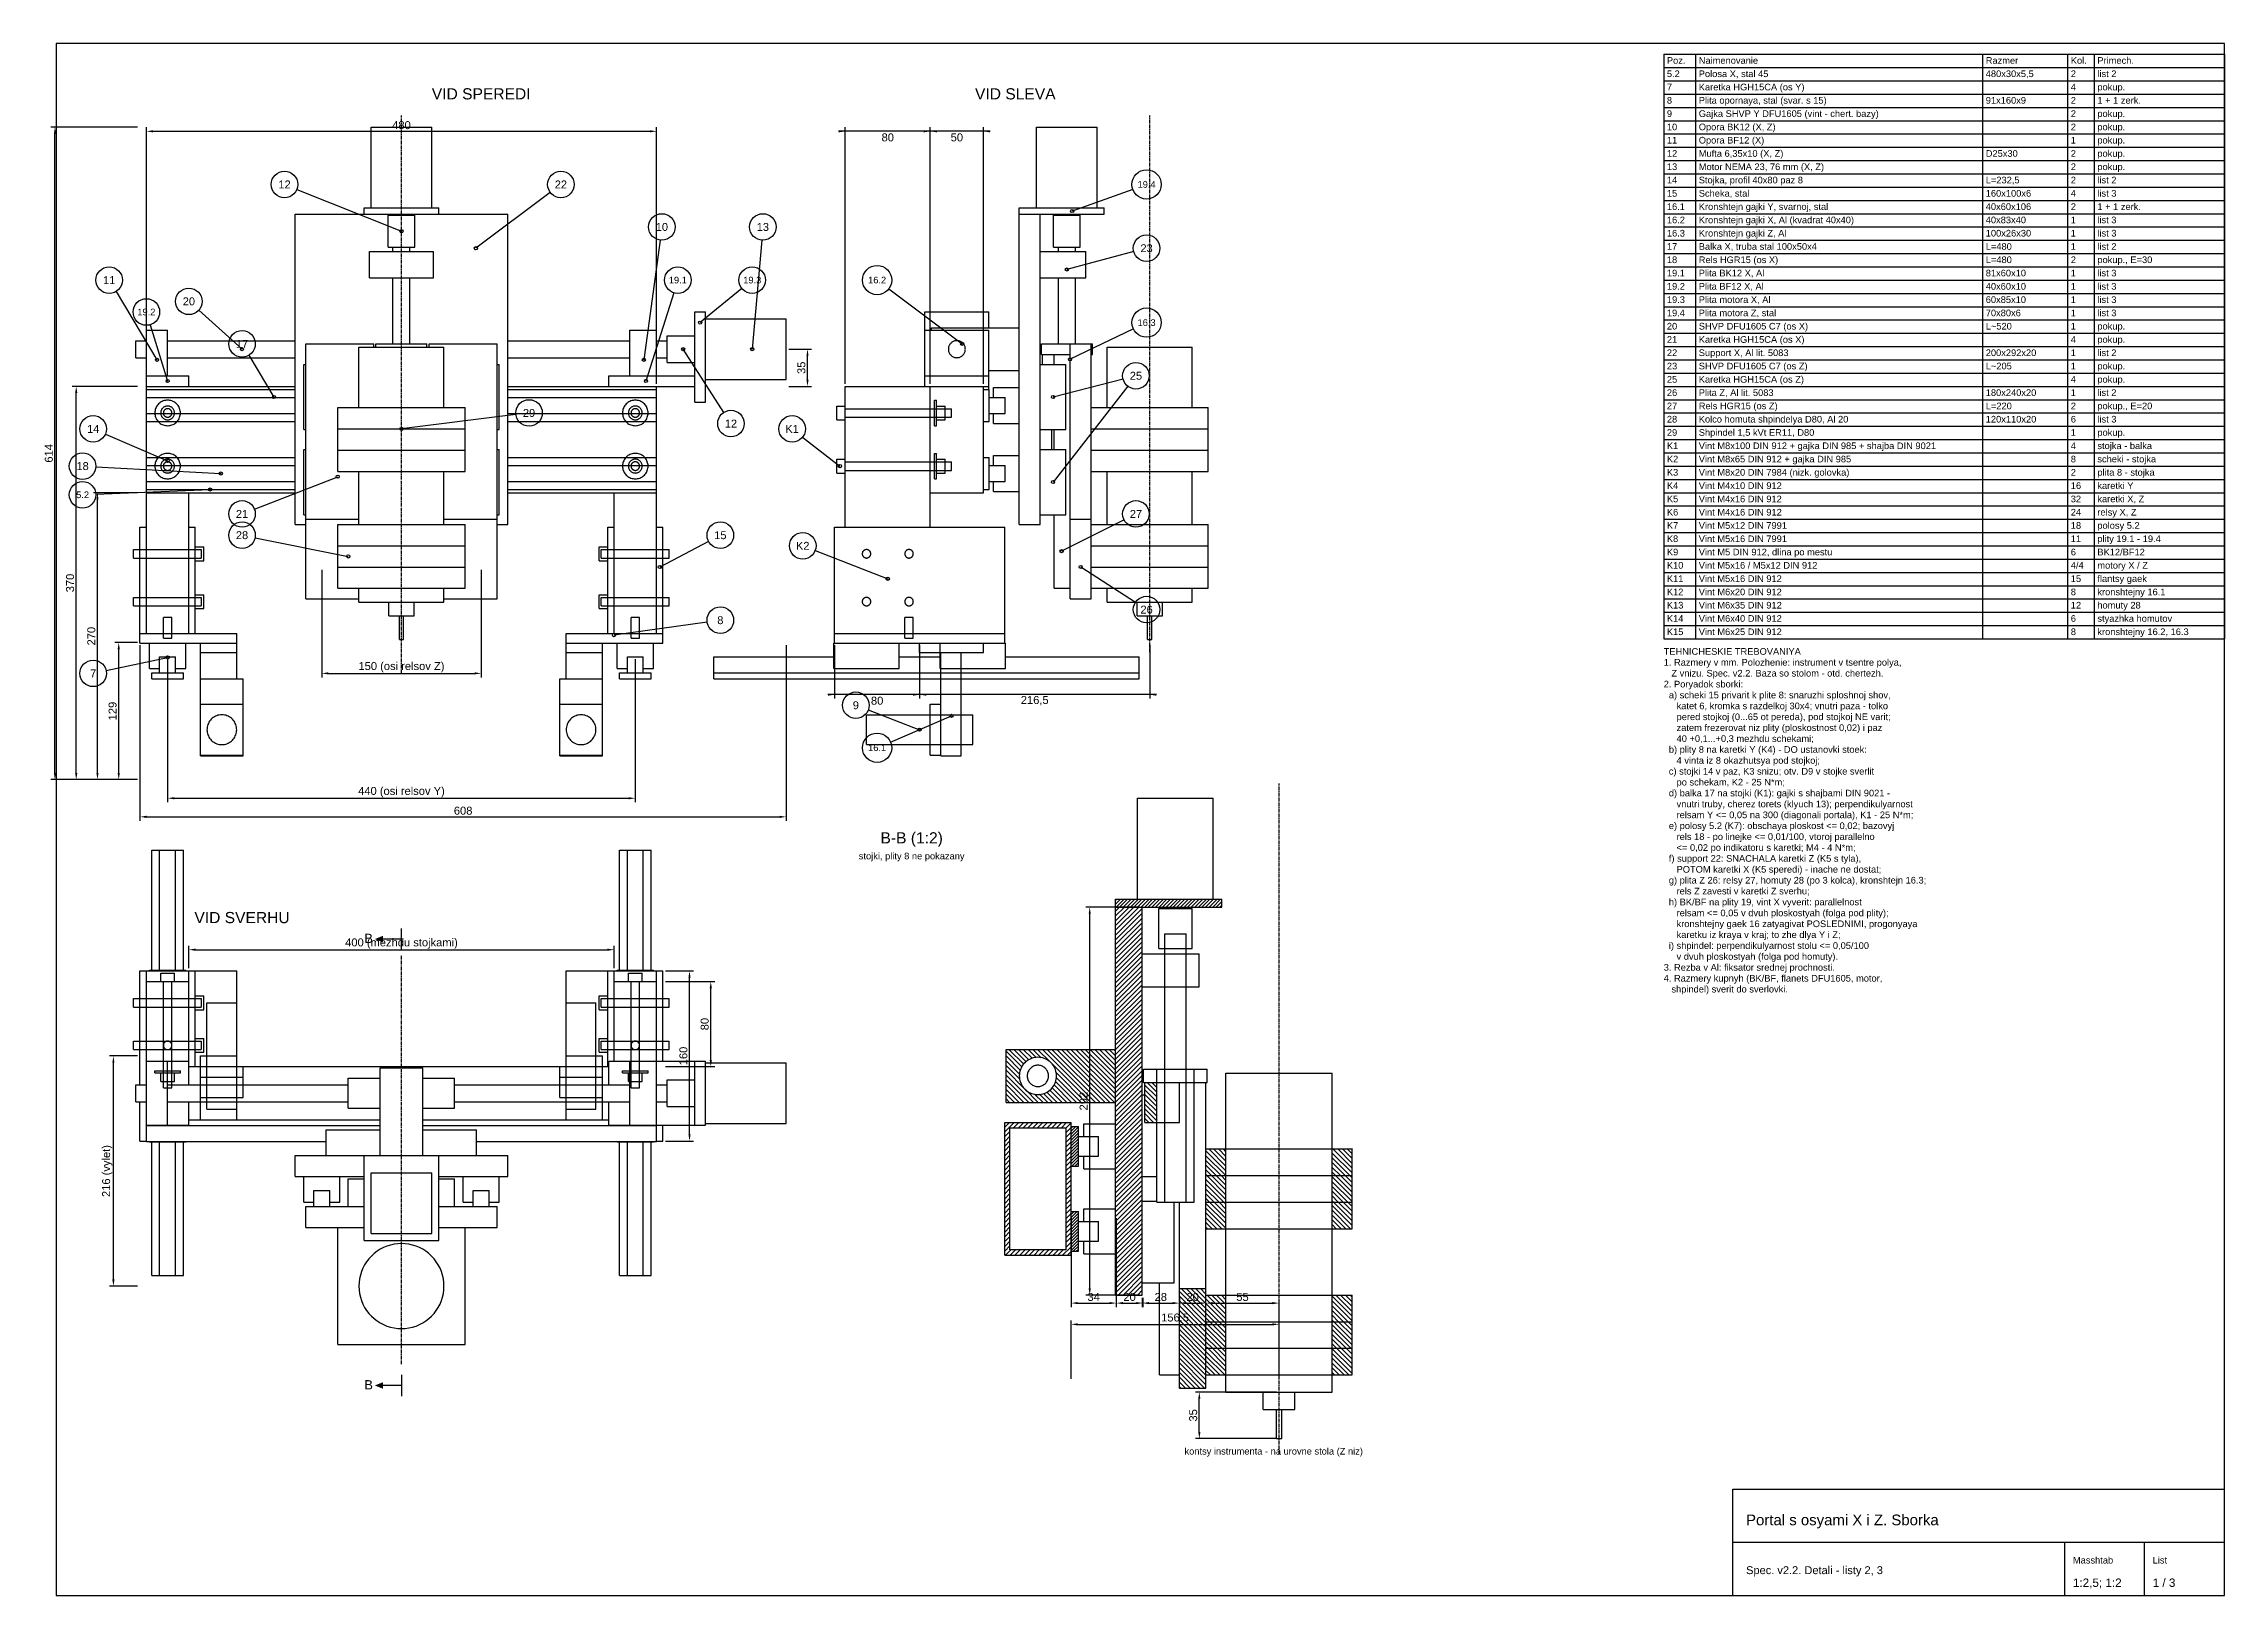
# Model space of a CAD drawing. Header units: millimetres. Extents: x 15 to 2636, y 5 to 589.
# Drawn here: x 15 to 836, y 5 to 589 of the extents above; entities that cross this region are included whole.
import ezdxf
from ezdxf.enums import TextEntityAlignment as Align

# ---------------------------------------------------------------- set-up
doc = ezdxf.new("R2010")
doc.units = ezdxf.units.MM
doc.header["$LTSCALE"] = 0.4
doc.linetypes.add('CENTER', pattern=[5.08, 3.175, -0.635, 0.635, -0.635])
doc.linetypes.add('DASHED', pattern=[1.524, 1.27, -0.254])
for name, color, linetype in [('Golova', 212, 'CONTINUOUS'), ('Krepezh', 6, 'CONTINUOUS'), ('Nevidimye', 8, 'DASHED'), ('Osevye', 8, 'CENTER'), ('Privod', 134, 'CONTINUOUS'), ('Rama', 7, 'CONTINUOUS'), ('Ramka', 7, 'CONTINUOUS'), ('Razmery', 8, 'CONTINUOUS'), ('Relsy', 5, 'CONTINUOUS'), ('Shtrihovka', 8, 'CONTINUOUS'), ('SHVP', 1, 'CONTINUOUS'), ('Tekst', 7, 'CONTINUOUS'), ('Uzly', 94, 'CONTINUOUS')]:
    doc.layers.add(name, color=color, linetype=linetype)
doc.styles.add('CHERT', font='arial.ttf')
doc.dimstyles.new('T1', dxfattribs={"dimtxt": 3, "dimasz": 2.5, "dimexe": 1.5, "dimexo": 1, "dimgap": 0.8, "dimtad": 1, "dimtxsty": 'CHERT', "dimcen": 2.5, "dimazin": 3, "dimtfac": 1, "dimtmove": 0, "dimatfit": 3})

msp = doc.modelspace()

# ---------------------------------------------------------------- texts
at = {"layer": 'Tekst', "style": 'CHERT'}
for s, height, p in [('Poz.', 2.5, (626.2, 581.4)), ('Naimenovanie', 2.5, (638.2, 581.4)), ('Razmer', 2.5, (746.2, 581.4)), ('Kol.', 2.5, (778.2, 581.4)), ('Primech.', 2.5, (788.2, 581.4)), ('5.2', 2.5, (626.2, 576.4)), ('Polosa X, stal 45', 2.5, (638.2, 576.4)), ('480x30x5,5', 2.5, (746.2, 576.4)), ('2', 2.5, (778.2, 576.4)), ('list 2', 2.5, (788.2, 576.4)), ('8', 2.5, (626.2, 566.4)), ('7', 2.5, (626.2, 571.4)), ('Karetka HGH15CA (os Y)', 2.5, (638.2, 571.4)), ('Plita opornaya, stal (svar. s 15)', 2.5, (638.2, 566.4)), ('91x160x9', 2.5, (746.2, 566.4)), ('4', 2.5, (778.2, 571.4)), ('2', 2.5, (778.2, 566.4)), ('pokup.', 2.5, (788.2, 571.4)), ('1 + 1 zerk.', 2.5, (788.2, 566.4)), ('9', 2.5, (626.2, 561.4)), ('10', 2.5, (626.2, 556.4)), ('Opora BK12 (X, Z)', 2.5, (638.2, 556.4)), ('Gajka SHVP Y DFU1605 (vint - chert. bazy)', 2.5, (638.2, 561.4)), ('2', 2.5, (778.2, 561.4)), ('2', 2.5, (778.2, 556.4)), ('pokup.', 2.5, (788.2, 561.4)), ('pokup.', 2.5, (788.2, 556.4)), ('11', 2.5, (626.2, 551.4)), ('Opora BF12 (X)', 2.5, (638.2, 551.4)), ('1', 2.5, (778.2, 551.4)), ('pokup.', 2.5, (788.2, 551.4)), ('12', 2.5, (626.2, 546.4)), ('13', 2.5, (626.2, 541.4)), ('Mufta 6,35x10 (X, Z)', 2.5, (638.2, 546.4)), ('Motor NEMA 23, 76 mm (X, Z)', 2.5, (638.2, 541.4)), ('D25x30', 2.5, (746.2, 546.4)), ('2', 2.5, (778.2, 546.4)), ('2', 2.5, (778.2, 541.4)), ('pokup.', 2.5, (788.2, 546.4)), ('pokup.', 2.5, (788.2, 541.4)), ('14', 2.5, (626.2, 536.4)), ('15', 2.5, (626.2, 531.4)), ('Stojka, profil 40x80 paz 8', 2.5, (638.2, 536.4)), ('Scheka, stal', 2.5, (638.2, 531.4)), ('160x100x6', 2.5, (746.2, 531.4)), ('L=232,5', 2.5, (746.2, 536.4)), ('4', 2.5, (778.2, 531.4)), ('2', 2.5, (778.2, 536.4)), ('list 2', 2.5, (788.2, 536.4)), ('list 3', 2.5, (788.2, 531.4)), ('16.1', 2.5, (626.2, 526.4)), ('Kronshtejn gajki Y, svarnoj, stal', 2.5, (638.2, 526.4)), ('40x60x106', 2.5, (746.2, 526.4)), ('2', 2.5, (778.2, 526.4)), ('1 + 1 zerk.', 2.5, (788.2, 526.4)), ('16.2', 2.5, (626.2, 521.4)), ('16.3', 2.5, (626.2, 516.4)), ('Kronshtejn gajki X, Al (kvadrat 40x40)', 2.5, (638.2, 521.4)), ('Kronshtejn gajki Z, Al', 2.5, (638.2, 516.4)), ('40x83x40', 2.5, (746.2, 521.4)), ('100x26x30', 2.5, (746.2, 516.4)), ('1', 2.5, (778.2, 521.4)), ('1', 2.5, (778.2, 516.4)), ('list 3', 2.5, (788.2, 521.4)), ('list 3', 2.5, (788.2, 516.4)), ('17', 2.5, (626.2, 511.4)), ('18', 2.5, (626.2, 506.4)), ('Balka X, truba stal 100x50x4', 2.5, (638.2, 511.4)), ('Rels HGR15 (os X)', 2.5, (638.2, 506.4)), ('L=480', 2.5, (746.2, 511.4)), ('L=480', 2.5, (746.2, 506.4)), ('2', 2.5, (778.2, 506.4)), ('1', 2.5, (778.2, 511.4)), ('pokup., E=30', 2.5, (788.2, 506.4)), ('list 2', 2.5, (788.2, 511.4)), ('19.1', 2.5, (626.2, 501.4)), ('Plita BK12 X, Al', 2.5, (638.2, 501.4)), ('81x60x10', 2.5, (746.2, 501.4)), ('1', 2.5, (778.2, 501.4)), ('list 3', 2.5, (788.2, 501.4)), ('19.2', 2.5, (626.2, 496.4)), ('19.3', 2.5, (626.2, 491.4)), ('Plita BF12 X, Al', 2.5, (638.2, 496.4)), ('Plita motora X, Al', 2.5, (638.2, 491.4)), ('40x60x10', 2.5, (746.2, 496.4)), ('60x85x10', 2.5, (746.2, 491.4)), ('1', 2.5, (778.2, 496.4)), ('1', 2.5, (778.2, 491.4)), ('list 3', 2.5, (788.2, 496.4)), ('list 3', 2.5, (788.2, 491.4)), ('19.4', 2.5, (626.2, 486.4)), ('Plita motora Z, stal', 2.5, (638.2, 486.4)), ('70x80x6', 2.5, (746.2, 486.4)), ('1', 2.5, (778.2, 486.4)), ('list 3', 2.5, (788.2, 486.4)), ('20', 2.5, (626.2, 481.4)), ('21', 2.5, (626.2, 476.4)), ('SHVP DFU1605 C7 (os X)', 2.5, (638.2, 481.4)), ('Karetka HGH15CA (os X)', 2.5, (638.2, 476.4)), ('L~520', 2.5, (746.2, 481.4)), ('4', 2.5, (778.2, 476.4)), ('1', 2.5, (778.2, 481.4)), ('pokup.', 2.5, (788.2, 481.4)), ('pokup.', 2.5, (788.2, 476.4)), ('22', 2.5, (626.2, 471.4)), ('23', 2.5, (626.2, 466.4)), ('Support X, Al lit. 5083', 2.5, (638.2, 471.4)), ('SHVP DFU1605 C7 (os Z)', 2.5, (638.2, 466.4)), ('200x292x20', 2.5, (746.2, 471.4)), ('L~205', 2.5, (746.2, 466.4)), ('1', 2.5, (778.2, 471.4)), ('1', 2.5, (778.2, 466.4)), ('pokup.', 2.5, (788.2, 466.4)), ('list 2', 2.5, (788.2, 471.4)), ('25', 2.5, (626.2, 461.4)), ('Karetka HGH15CA (os Z)', 2.5, (638.2, 461.4)), ('4', 2.5, (778.2, 461.4)), ('pokup.', 2.5, (788.2, 461.4)), ('26', 2.5, (626.2, 456.4)), ('27', 2.5, (626.2, 451.4)), ('Plita Z, Al lit. 5083', 2.5, (638.2, 456.4)), ('Rels HGR15 (os Z)', 2.5, (638.2, 451.4)), ('180x240x20', 2.5, (746.2, 456.4)), ('L=220', 2.5, (746.2, 451.4)), ('2', 2.5, (778.2, 451.4)), ('1', 2.5, (778.2, 456.4)), ('pokup., E=20', 2.5, (788.2, 451.4)), ('list 2', 2.5, (788.2, 456.4)), ('28', 2.5, (626.2, 446.4)), ('29', 2.5, (626.2, 441.4)), ('Shpindel 1,5 kVt ER11, D80', 2.5, (638.2, 441.4)), ('Kolco homuta shpindelya D80, Al 20', 2.5, (638.2, 446.4)), ('120x110x20', 2.5, (746.2, 446.4)), ('6', 2.5, (778.2, 446.4)), ('1', 2.5, (778.2, 441.4)), ('pokup.', 2.5, (788.2, 441.4)), ('list 3', 2.5, (788.2, 446.4)), ('K1', 2.5, (626.2, 436.4)), ('Vint M8x100 DIN 912 + gajka DIN 985 + shajba DIN 9021', 2.5, (638.2, 436.4)), ('4', 2.5, (778.2, 436.4)), ('stojka - balka', 2.5, (788.2, 436.4)), ('K2', 2.5, (626.2, 431.4)), ('K3', 2.5, (626.2, 426.4)), ('Vint M8x65 DIN 912 + gajka DIN 985', 2.5, (638.2, 431.4)), ('Vint M8x20 DIN 7984 (nizk. golovka)', 2.5, (638.2, 426.4)), ('8', 2.5, (778.2, 431.4)), ('2', 2.5, (778.2, 426.4)), ('scheki - stojka', 2.5, (788.2, 431.4)), ('plita 8 - stojka', 2.5, (788.2, 426.4)), ('K4', 2.5, (626.2, 421.4)), ('K5', 2.5, (626.2, 416.4)), ('Vint M4x10 DIN 912', 2.5, (638.2, 421.4)), ('Vint M4x16 DIN 912', 2.5, (638.2, 416.4)), ('32', 2.5, (778.2, 416.4)), ('16', 2.5, (778.2, 421.4)), ('karetki Y', 2.5, (788.2, 421.4)), ('karetki X, Z', 2.5, (788.2, 416.4)), ('K6', 2.5, (626.2, 411.4)), ('Vint M4x16 DIN 912', 2.5, (638.2, 411.4)), ('24', 2.5, (778.2, 411.4)), ('relsy X, Z', 2.5, (788.2, 411.4)), ('K7', 2.5, (626.2, 406.4)), ('K8', 2.5, (626.2, 401.4)), ('Vint M5x12 DIN 7991', 2.5, (638.2, 406.4)), ('Vint M5x16 DIN 7991', 2.5, (638.2, 401.4)), ('18', 2.5, (778.2, 406.4)), ('11', 2.5, (778.2, 401.4)), ('polosy 5.2', 2.5, (788.2, 406.4)), ('plity 19.1 - 19.4', 2.5, (788.2, 401.4)), ('K9', 2.5, (626.2, 396.4)), ('K10', 2.5, (626.2, 391.4)), ('Vint M5 DIN 912, dlina po mestu', 2.5, (638.2, 396.4)), ('Vint M5x16 / M5x12 DIN 912', 2.5, (638.2, 391.4)), ('4/4', 2.5, (778.2, 391.4)), ('6', 2.5, (778.2, 396.4)), ('motory X / Z', 2.5, (788.2, 391.4)), ('BK12/BF12', 2.5, (788.2, 396.4)), ('K11', 2.5, (626.2, 386.4)), ('Vint M5x16 DIN 912', 2.5, (638.2, 386.4)), ('15', 2.5, (778.2, 386.4)), ('flantsy gaek', 2.5, (788.2, 386.4)), ('K12', 2.5, (626.2, 381.4)), ('K13', 2.5, (626.2, 376.4)), ('Vint M6x20 DIN 912', 2.5, (638.2, 381.4)), ('Vint M6x35 DIN 912', 2.5, (638.2, 376.4)), ('8', 2.5, (778.2, 381.4)), ('12', 2.5, (778.2, 376.4)), ('kronshtejny 16.1', 2.5, (788.2, 381.4)), ('homuty 28', 2.5, (788.2, 376.4)), ('K14', 2.5, (626.2, 371.4)), ('Vint M6x40 DIN 912', 2.5, (638.2, 371.4)), ('6', 2.5, (778.2, 371.4)), ('styazhka homutov', 2.5, (788.2, 371.4)), ('TEHNICHESKIE TREBOVANIYA', 2.5, (625, 359)), ('K15', 2.5, (626.2, 366.4)), ('Vint M6x25 DIN 912', 2.5, (638.2, 366.4)), ('8', 2.5, (778.2, 366.4)), ('kronshtejny 16.2, 16.3', 2.5, (788.2, 366.4)), ('1. Razmery v mm. Polozhenie: instrument v tsentre polya,', 2.5, (625, 354.9)), ('   Z vnizu. Spec. v2.2. Baza so stolom - otd. chertezh.', 2.5, (625, 350.8)), ('2. Poryadok sborki:', 2.5, (625, 346.7)), ('  a) scheki 15 privarit k plite 8: snaruzhi sploshnoj shov,', 2.5, (625, 342.6)), ('     pered stojkoj (0...65 ot pereda), pod stojkoj NE varit;', 2.5, (625, 334.4)), ('     katet 6, kromka s razdelkoj 30x4; vnutri paza - tolko', 2.5, (625, 338.5)), ('     40 +0,1...+0,3 mezhdu schekami;', 2.5, (625, 326.2)), ('     zatem frezerovat niz plity (ploskostnost 0,02) i paz', 2.5, (625, 330.3)), ('  b) plity 8 na karetki Y (K4) - DO ustanovki stoek:', 2.5, (625, 322.1)), ('     4 vinta iz 8 okazhutsya pod stojkoj;', 2.5, (625, 318)), ('  c) stojki 14 v paz, K3 snizu; otv. D9 v stojke sverlit', 2.5, (625, 313.9)), ('     po schekam, K2 - 25 N*m;', 2.5, (625, 309.8)), ('  d) balka 17 na stojki (K1): gajki s shajbami DIN 9021 -', 2.5, (625, 305.7)), ('     vnutri truby, cherez torets (klyuch 13); perpendikulyarnost', 2.5, (625, 301.6)), ('  e) polosy 5.2 (K7): obschaya ploskost <= 0,02; bazovyj', 2.5, (625, 293.4)), ('     relsam Y <= 0,05 na 300 (diagonali portala), K1 - 25 N*m;', 2.5, (625, 297.5)), ('     <= 0,02 po indikatoru s karetki; M4 - 4 N*m;', 2.5, (625, 285.2)), ('     rels 18 - po linejke <= 0,01/100, vtoroj parallelno', 2.5, (625, 289.3)), ('  f) support 22: SNACHALA karetki Z (K5 s tyla),', 2.5, (625, 281.1)), ('     POTOM karetki X (K5 speredi) - inache ne dostat;', 2.5, (625, 277)), ('  g) plita Z 26: relsy 27, homuty 28 (po 3 kolca), kronshtejn 16.3;', 2.5, (625, 272.9)), ('     rels Z zavesti v karetki Z sverhu;', 2.5, (625, 268.8)), ('  h) BK/BF na plity 19, vint X vyverit: parallelnost', 2.5, (625, 264.7)), ('     relsam <= 0,05 v dvuh ploskostyah (folga pod plity);', 2.5, (625, 260.6)), ('     kronshtejny gaek 16 zatyagivat POSLEDNIMI, progonyaya', 2.5, (625, 256.5)), ('     karetku iz kraya v kraj; to zhe dlya Y i Z;', 2.5, (625, 252.4)), ('B', 3.5, (136, 250.5)), ('  i) shpindel: perpendikulyarnost stolu <= 0,05/100', 2.5, (625, 248.3)), ('     v dvuh ploskostyah (folga pod homuty).', 2.5, (625, 244.2)), ('4. Razmery kupnyh (BK/BF, flanets DFU1605, motor,', 2.5, (625, 236)), ('3. Rezba v Al: fiksator srednej prochnosti.', 2.5, (625, 240.1)), ('   shpindel) sverit do sverlovki.', 2.5, (625, 231.9)), ('B', 3.5, (136, 82.5)), ('Portal s osyami X i Z. Sborka', 4.025, (656, 31.4)), ('Masshtab', 2.5, (779, 17)), ('List', 2.5, (809, 17)), ('Spec. v2.2. Detali - listy 2, 3', 2.975, (656, 13)), ('1:2,5; 1:2', 3.15, (779, 8.2)), ('1 / 3', 3.15, (809, 8.2))]:
    msp.add_text(s, height=height, dxfattribs=at).set_placement(p)
for s, height, p in [('VID SPEREDI', 4.2, (180, 568)), ('VID SLEVA', 4.2, (381, 568)), ('B-B (1:2)', 4.2, (342, 288)), ('stojki, plity 8 ne pokazany', 2.5, (342, 282)), ('VID SVERHU', 4.2, (90, 258)), ('kontsy instrumenta - na urovne stola (Z niz)', 2.5, (478.25, 58))]:
    msp.add_text(s, height=height, dxfattribs=at).set_placement(p, align=Align.CENTER)
for s, height, p in [('12', 2.975, (106, 536)), ('22', 2.975, (210, 536)), ('19.4', 2.5, (430.4, 536)), ('10', 2.975, (248, 520)), ('13', 2.975, (286, 520)), ('23', 2.975, (430.4, 512)), ('11', 2.975, (40, 500)), ('19.1', 2.5, (254, 500)), ('19.3', 2.5, (282, 500)), ('16.2', 2.5, (329, 500)), ('20', 2.975, (70, 492)), ('19.2', 2.5, (54, 488)), ('16.3', 2.5, (430.4, 484)), ('17', 2.975, (90, 476)), ('25', 2.975, (426.4, 464)), ('29', 2.975, (198, 450)), ('14', 2.975, (34, 444)), ('12', 2.975, (274, 446)), ('K1', 2.975, (297, 444)), ('18', 2.975, (30, 430)), ('5.2', 2.5, (30, 419.2)), ('21', 2.975, (90, 412)), ('27', 2.975, (426.4, 412)), ('28', 2.975, (90, 404)), ('15', 2.975, (270, 404)), ('K2', 2.975, (301, 400)), ('26', 2.975, (430.4, 376)), ('8', 2.975, (270, 372)), ('7', 2.975, (34, 352)), ('9', 2.975, (321, 340)), ('16.1', 2.5, (329, 324))]:
    msp.add_text(s, height=height, dxfattribs=at).set_placement(p, align=Align.MIDDLE_CENTER)

# ---------------------------------------------------------------- dimensions: what is measured, and where the dimension line sits
at = {"layer": 'Razmery'}
for base, p1, p2, text, override in [((54, 556), (54, 460), (246, 460), '480', {"dimlfac": 2.5}), ((349, 556), (349, 460), (317, 460), '80', {"dimlfac": 2.5}), ((369, 556), (369, 460), (349, 460), '50', {"dimlfac": 2.5}), ((120, 352), (120, 392), (180, 392), '150 (osi relsov Z)', {"dimlfac": 2.5}), ((51.6, 298), (51.6, 363.6), (294.8, 363.6), '608', {"dimlfac": 2.5}), ((345, 344), (345, 363.6), (313, 363.6), '80', {"dimlfac": 2.5}), ((431.6, 344), (431.6, 363.6), (345, 363.6), '216,5', {"dimlfac": 2.5}), ((62, 305), (62, 358.4), (238, 358.4), '440 (osi relsov Y)', {"dimlfac": 2.5}), ((70, 248), (70, 240), (230, 240), '400 (mezhdu stojkami)', {"dimlfac": 2.5}), ((402, 115), (402, 148), (419, 148), '34', {"dimlfac": 2}), ((419, 115), (419, 118), (429, 118), '20', {"dimlfac": 2}), ((428.75, 115), (428.75, 118), (442.75, 118), '28', {"dimlfac": 2}), ((442.75, 115), (442.75, 85.5), (452.75, 85.5), '20', {"dimlfac": 2}), ((452.75, 115), (452.75, 85.5), (480.25, 85.5), '55', {"dimlfac": 2}), ((402, 107), (402, 85.5), (480.25, 85.5), '156,5', {"dimlfac": 2})]:
    msp.add_linear_dim(base=base, p1=p1, p2=p2, text=text, dimstyle='T1', override=override, dxfattribs=at).render()
for base, p1, p2, text, override in [((19.6, 312), (51.6, 312), (51.6, 557.6), '614', {"dimlfac": 2.5}), ((302.8, 460), (294.8, 460), (294.8, 474), '35', {"dimlfac": 2.5}), ((27.6, 312), (51.6, 312), (51.6, 460), '370', {"dimlfac": 2.5}), ((35.6, 312), (51.6, 312), (51.6, 420), '270', {"dimlfac": 2.5}), ((43.6, 312), (51.6, 312), (51.6, 363.6), '129', {"dimlfac": 2.5}), ((409, 118), (428.75, 118), (428.75, 264), '292', {"dimlfac": 2}), ((258.4, 176), (248.4, 176), (248.4, 240), '160', {"dimlfac": 2.5}), ((266.4, 204), (248.4, 204), (248.4, 236), '80', {"dimlfac": 2.5}), ((41.6, 121.4), (51.6, 121.4), (51.6, 208), '216 (vylet)', {"dimlfac": 2.5}), ((450.25, 64), (480.25, 64), (480.25, 81.5), '35', {"dimlfac": 2})]:
    msp.add_linear_dim(base=base, p1=p1, p2=p2, angle=90, text=text, dimstyle='T1', override=override, dxfattribs=at).render()

# ---------------------------------------------------------------- hatches: boundary and pattern name
at = {"layer": 'Shtrihovka'}
h = msp.add_hatch(dxfattribs=at)
h.set_pattern_fill('ANSI31', scale=0.3)
h.paths.add_polyline_path([(458.75, 264), (418.75, 264), (418.75, 267), (458.75, 267)])
h = msp.add_hatch(dxfattribs=at)
h.set_pattern_fill('ANSI31', scale=0.4)
h.paths.add_polyline_path([(428.75, 118), (418.75, 118), (418.75, 264), (428.75, 264)])
h = msp.add_hatch(dxfattribs=at)
h.set_pattern_fill('ANSI31', scale=0.4, angle=90)
h.paths.add_polyline_path([(418.75, 190.5), (377.5, 190.5), (377.5, 210.5), (418.75, 210.5)])
h.paths.add_polyline_path([(396.5, 200.5), (396.2615, 202.3117), (395.5622, 204), (394.4497, 205.4497), (393, 206.5622), (391.3117, 207.2615), (389.5, 207.5), (387.6883, 207.2615), (386, 206.5622), (384.5503, 205.4497), (383.4378, 204), (382.7385, 202.3117), (382.5, 200.5), (382.7385, 198.6883), (383.4378, 197), (384.5503, 195.5503), (386, 194.4378), (387.6883, 193.7385), (389.5, 193.5), (391.3117, 193.7385), (393, 194.4378), (394.4497, 195.5503), (395.5622, 197), (396.2615, 198.6883)], flags=16)
h = msp.add_hatch(dxfattribs=at)
h.set_pattern_fill('ANSI31', scale=0.4, angle=90)
h.paths.add_polyline_path([(434.25, 183), (429.75, 183), (429.75, 198), (434.25, 198)])
h = msp.add_hatch(dxfattribs=at)
h.set_pattern_fill('ANSI31', scale=0.4)
h.paths.add_polyline_path([(402, 133), (377, 133), (377, 183), (402, 183)])
h.paths.add_polyline_path([(400, 135), (379, 135), (379, 181), (400, 181)], flags=16)
h = msp.add_hatch(dxfattribs=at)
h.set_pattern_fill('ANSI31', scale=0.25)
h.paths.add_polyline_path([(404.75, 166.5), (402, 166.5), (402, 181.5), (404.75, 181.5)])
h = msp.add_hatch(dxfattribs=at)
h.set_pattern_fill('ANSI31', scale=0.4, angle=90)
h.paths.add_polyline_path([(460.25, 163), (452.75, 163), (452.75, 173), (460.25, 173)])
h = msp.add_hatch(dxfattribs=at)
h.set_pattern_fill('ANSI31', scale=0.4, angle=90)
h.paths.add_polyline_path([(507.75, 163), (500.25, 163), (500.25, 173), (507.75, 173)])
h = msp.add_hatch(dxfattribs=at)
h.set_pattern_fill('ANSI31', scale=0.4, angle=90)
h.paths.add_polyline_path([(460.25, 153), (452.75, 153), (452.75, 163), (460.25, 163)])
h = msp.add_hatch(dxfattribs=at)
h.set_pattern_fill('ANSI31', scale=0.4, angle=90)
h.paths.add_polyline_path([(507.75, 153), (500.25, 153), (500.25, 163), (507.75, 163)])
h = msp.add_hatch(dxfattribs=at)
h.set_pattern_fill('ANSI31', scale=0.25)
h.paths.add_polyline_path([(404.75, 134.5), (402, 134.5), (402, 149.5), (404.75, 149.5)])
h = msp.add_hatch(dxfattribs=at)
h.set_pattern_fill('ANSI31', scale=0.4, angle=90)
h.paths.add_polyline_path([(460.25, 143), (452.75, 143), (452.75, 153), (460.25, 153)])
h = msp.add_hatch(dxfattribs=at)
h.set_pattern_fill('ANSI31', scale=0.4, angle=90)
h.paths.add_polyline_path([(507.75, 143), (500.25, 143), (500.25, 153), (507.75, 153)])
h = msp.add_hatch(dxfattribs=at)
h.set_pattern_fill('ANSI31', scale=0.4, angle=90)
h.paths.add_polyline_path([(452.75, 83), (442.75, 83), (442.75, 120.5), (452.75, 120.5)])
h = msp.add_hatch(dxfattribs=at)
h.set_pattern_fill('ANSI31', scale=0.4, angle=90)
h.paths.add_polyline_path([(460.25, 108), (452.75, 108), (452.75, 118), (460.25, 118)])
h = msp.add_hatch(dxfattribs=at)
h.set_pattern_fill('ANSI31', scale=0.4, angle=90)
h.paths.add_polyline_path([(507.75, 108), (500.25, 108), (500.25, 118), (507.75, 118)])
h = msp.add_hatch(dxfattribs=at)
h.set_pattern_fill('ANSI31', scale=0.4, angle=90)
h.paths.add_polyline_path([(460.25, 98), (452.75, 98), (452.75, 108), (460.25, 108)])
h = msp.add_hatch(dxfattribs=at)
h.set_pattern_fill('ANSI31', scale=0.4, angle=90)
h.paths.add_polyline_path([(507.75, 98), (500.25, 98), (500.25, 108), (507.75, 108)])
h = msp.add_hatch(dxfattribs=at)
h.set_pattern_fill('ANSI31', scale=0.4, angle=90)
h.paths.add_polyline_path([(460.25, 88), (452.75, 88), (452.75, 98), (460.25, 98)])
h = msp.add_hatch(dxfattribs=at)
h.set_pattern_fill('ANSI31', scale=0.4, angle=90)
h.paths.add_polyline_path([(507.75, 88), (500.25, 88), (500.25, 98), (507.75, 98)])

# ---------------------------------------------------------------- linework, layer by layer
at = {"layer": 'Golova'}
for p, q in [((110, 524.8), (190, 524.8)), ((110, 408), (110, 524.8)), ((190, 408), (190, 524.8)), ((382.4, 524.8), (390.4, 524.8)), ((382.4, 408), (382.4, 524.8)), ((390.4, 408), (390.4, 524.8)), ((114, 476), (139.6, 476)), ((114, 410), (114, 476)), ((139.6, 474.8), (139.6, 476)), ((160.4, 476), (186, 476)), ((160.4, 474.8), (160.4, 476)), ((186, 410), (186, 476)), ((401.6, 476), (409.6, 476)), ((401.6, 410), (401.6, 476)), ((403.6, 476), (409.6, 476)), ((409.6, 410), (409.6, 476)), ((134, 474.8), (166, 474.8)), ((134, 452), (134, 474.8)), ((166, 452), (166, 474.8)), ((409.6, 410), (409.6, 472)), ((415.6, 474.8), (447.6, 474.8)), ((415.6, 452), (415.6, 474.8)), ((447.6, 452), (447.6, 474.8)), ((126, 452), (174, 452)), ((126, 444), (126, 452)), ((174, 444), (174, 452)), ((409.6, 452), (453.6, 452)), ((409.6, 444), (409.6, 452)), ((453.6, 444), (453.6, 452)), ((126, 444), (174, 444)), ((126, 436), (126, 444)), ((126, 444), (174, 444)), ((174, 436), (174, 444)), ((409.6, 444), (453.6, 444)), ((409.6, 436), (409.6, 444)), ((409.6, 444), (453.6, 444)), ((453.6, 436), (453.6, 444)), ((126, 436), (174, 436)), ((126, 428), (126, 436)), ((126, 436), (174, 436)), ((174, 428), (174, 436)), ((401.6, 410), (401.6, 436)), ((409.6, 436), (453.6, 436)), ((409.6, 428), (409.6, 436)), ((409.6, 436), (453.6, 436)), ((453.6, 428), (453.6, 436)), ((126, 428), (174, 428)), ((134, 408), (134, 428)), ((166, 408), (166, 428)), ((409.6, 428), (453.6, 428)), ((415.6, 408), (415.6, 428)), ((447.6, 408), (447.6, 428)), ((110, 408), (114, 408)), ((114, 410), (134, 410)), ((114, 380), (114, 410)), ((114, 410), (134, 410)), ((126, 408), (174, 408)), ((126, 400), (126, 408)), ((166, 410), (186, 410)), ((166, 410), (186, 410)), ((174, 400), (174, 408)), ((186, 380), (186, 410)), ((186, 408), (190, 408)), ((382.4, 408), (390.4, 408)), ((401.6, 410), (409.6, 410)), ((401.6, 380), (401.6, 410)), ((401.6, 410), (409.6, 410)), ((401.6, 410), (409.6, 410)), ((409.6, 380), (409.6, 410)), ((409.6, 408), (453.6, 408)), ((409.6, 400), (409.6, 408)), ((453.6, 400), (453.6, 408)), ((126, 400), (174, 400)), ((126, 392), (126, 400)), ((126, 400), (174, 400)), ((174, 392), (174, 400)), ((409.6, 400), (453.6, 400)), ((409.6, 392), (409.6, 400)), ((409.6, 400), (453.6, 400)), ((453.6, 392), (453.6, 400)), ((126, 392), (174, 392)), ((126, 384), (126, 392)), ((126, 392), (174, 392)), ((174, 384), (174, 392)), ((409.6, 392), (453.6, 392)), ((409.6, 384), (409.6, 392)), ((409.6, 392), (453.6, 392)), ((453.6, 384), (453.6, 392)), ((114, 380), (134, 380)), ((126, 384), (174, 384)), ((134, 378.8), (134, 384)), ((134, 378.8), (166, 378.8)), ((145.2, 378.8), (154.8, 378.8)), ((145.2, 373.6), (145.2, 378.8)), ((154.8, 373.6), (154.8, 378.8)), ((166, 378.8), (166, 384)), ((166, 380), (186, 380)), ((401.6, 380), (409.6, 380)), ((409.6, 384), (453.6, 384)), ((415.6, 378.8), (415.6, 384)), ((415.6, 378.8), (447.6, 378.8)), ((426.8, 378.8), (436.4, 378.8)), ((426.8, 373.6), (426.8, 378.8)), ((436.4, 373.6), (436.4, 378.8)), ((447.6, 378.8), (447.6, 384)), ((145.2, 373.6), (154.8, 373.6)), ((149.2, 373.6), (150.8, 373.6)), ((149.2, 364.8), (149.2, 373.6)), ((150.8, 364.8), (150.8, 373.6)), ((426.8, 373.6), (436.4, 373.6)), ((430.8, 373.6), (432.4, 373.6)), ((430.8, 364.8), (430.8, 373.6)), ((432.4, 364.8), (432.4, 373.6)), ((149.2, 364.8), (150.8, 364.8)), ((430.8, 364.8), (432.4, 364.8)), ((418.75, 264), (428.75, 264)), ((418.75, 118), (418.75, 264)), ((428.75, 118), (428.75, 264)), ((445.25, 203), (452.75, 203)), ((452.75, 120.5), (452.75, 198)), ((460.25, 201.5), (500.25, 201.5)), ((460.25, 81.5), (460.25, 201.5)), ((500.25, 81.5), (500.25, 201.5)), ((452.75, 173), (507.75, 173)), ((452.75, 163), (452.75, 173)), ((507.75, 163), (507.75, 173)), ((110, 170.6), (190, 170.6)), ((110, 162.6), (110, 170.6)), ((190, 162.6), (190, 170.6)), ((110, 162.6), (136, 162.6)), ((164, 162.6), (190, 162.6)), ((452.75, 163), (507.75, 163)), ((452.75, 153), (452.75, 163)), ((452.75, 163), (507.75, 163)), ((507.75, 153), (507.75, 163)), ((114, 151.4), (136, 151.4)), ((114, 143.4), (114, 151.4)), ((114, 151.4), (136, 151.4)), ((114, 143.4), (114, 151.4)), ((164, 151.4), (186, 151.4)), ((164, 151.4), (186, 151.4)), ((186, 143.4), (186, 151.4)), ((186, 143.4), (186, 151.4)), ((442.75, 120.5), (442.75, 153)), ((452.75, 153), (507.75, 153)), ((452.75, 143), (452.75, 153)), ((452.75, 153), (507.75, 153)), ((507.75, 143), (507.75, 153)), ((114, 143.4), (136, 143.4)), ((114, 143.4), (136, 143.4)), ((126, 143.4), (136, 143.4)), ((126, 99.4), (126, 143.4)), ((126, 143.4), (136, 143.4)), ((126, 99.4), (126, 143.4)), ((126, 143.4), (136, 143.4)), ((126, 99.4), (126, 143.4)), ((126, 143.4), (136, 143.4)), ((126, 99.4), (126, 143.4)), ((126, 143.4), (136, 143.4)), ((126, 99.4), (126, 143.4)), ((126, 143.4), (136, 143.4)), ((126, 99.4), (126, 143.4)), ((164, 143.4), (186, 143.4)), ((164, 143.4), (186, 143.4)), ((164, 143.4), (174, 143.4)), ((164, 143.4), (174, 143.4)), ((164, 143.4), (174, 143.4)), ((164, 143.4), (174, 143.4)), ((164, 143.4), (174, 143.4)), ((164, 143.4), (174, 143.4)), ((174, 99.4), (174, 143.4)), ((174, 99.4), (174, 143.4)), ((174, 99.4), (174, 143.4)), ((174, 99.4), (174, 143.4)), ((174, 99.4), (174, 143.4)), ((174, 99.4), (174, 143.4)), ((452.75, 143), (507.75, 143)), ((137.7433, 131.6846), (136.8936, 130.5772)), ((138.6863, 132.7137), (137.7433, 131.6846)), ((139.7154, 133.6567), (138.6863, 132.7137)), ((140.8228, 134.5064), (139.7154, 133.6567)), ((142, 135.2564), (140.8228, 134.5064)), ((143.2381, 135.9009), (142, 135.2564)), ((144.5277, 136.4351), (143.2381, 135.9009)), ((145.8589, 136.8548), (144.5277, 136.4351)), ((147.2216, 137.1569), (145.8589, 136.8548)), ((148.6055, 137.3391), (147.2216, 137.1569)), ((150, 137.4), (148.6055, 137.3391)), ((151.3945, 137.3391), (150, 137.4)), ((152.7784, 137.1569), (151.3945, 137.3391)), ((154.1411, 136.8548), (152.7784, 137.1569)), ((155.4723, 136.4351), (154.1411, 136.8548)), ((156.7619, 135.9009), (155.4723, 136.4351)), ((158, 135.2564), (156.7619, 135.9009)), ((159.1772, 134.5064), (158, 135.2564)), ((160.2846, 133.6567), (159.1772, 134.5064)), ((161.3137, 132.7137), (160.2846, 133.6567)), ((162.2567, 131.6846), (161.3137, 132.7137)), ((163.1064, 130.5772), (162.2567, 131.6846)), ((134.2431, 124.1784), (134.0609, 122.7945)), ((134.5452, 125.5411), (134.2431, 124.1784)), ((134.9649, 126.8723), (134.5452, 125.5411)), ((135.4991, 128.1619), (134.9649, 126.8723)), ((136.1436, 129.4), (135.4991, 128.1619)), ((136.8936, 130.5772), (136.1436, 129.4)), ((163.8564, 129.4), (163.1064, 130.5772)), ((164.5009, 128.1619), (163.8564, 129.4)), ((165.0351, 126.8723), (164.5009, 128.1619)), ((165.4548, 125.5411), (165.0351, 126.8723)), ((165.7569, 124.1784), (165.4548, 125.5411)), ((165.9391, 122.7945), (165.7569, 124.1784)), ((134.0609, 122.7945), (134, 121.4)), ((134, 121.4), (134.0609, 120.0055)), ((134.0609, 120.0055), (134.2431, 118.6216)), ((134.2431, 118.6216), (134.5452, 117.2589)), ((134.5452, 117.2589), (134.9649, 115.9277)), ((134.9649, 115.9277), (135.4991, 114.6381)), ((164.5009, 114.6381), (165.0351, 115.9277)), ((165.0351, 115.9277), (165.4548, 117.2589)), ((165.4548, 117.2589), (165.7569, 118.6216)), ((165.7569, 118.6216), (165.9391, 120.0055)), ((166, 121.4), (165.9391, 122.7945)), ((165.9391, 120.0055), (166, 121.4)), ((418.75, 118), (428.75, 118)), ((442.75, 120.5), (452.75, 120.5)), ((442.75, 83), (442.75, 120.5)), ((442.75, 120.5), (452.75, 120.5)), ((452.75, 83), (452.75, 120.5)), ((452.75, 118), (507.75, 118)), ((452.75, 108), (452.75, 118)), ((507.75, 108), (507.75, 118)), ((135.4991, 114.6381), (136.1436, 113.4)), ((136.1436, 113.4), (136.8936, 112.2228)), ((136.8936, 112.2228), (137.7433, 111.1154)), ((137.7433, 111.1154), (138.6863, 110.0863)), ((138.6863, 110.0863), (139.7154, 109.1433)), ((139.7154, 109.1433), (140.8228, 108.2936)), ((140.8228, 108.2936), (142, 107.5436)), ((142, 107.5436), (143.2381, 106.8991)), ((143.2381, 106.8991), (144.5277, 106.3649)), ((155.4723, 106.3649), (156.7619, 106.8991)), ((156.7619, 106.8991), (158, 107.5436)), ((158, 107.5436), (159.1772, 108.2936)), ((159.1772, 108.2936), (160.2846, 109.1433)), ((160.2846, 109.1433), (161.3137, 110.0863)), ((161.3137, 110.0863), (162.2567, 111.1154)), ((162.2567, 111.1154), (163.1064, 112.2228)), ((163.1064, 112.2228), (163.8564, 113.4)), ((163.8564, 113.4), (164.5009, 114.6381)), ((452.75, 108), (507.75, 108)), ((452.75, 98), (452.75, 108)), ((452.75, 108), (507.75, 108)), ((507.75, 98), (507.75, 108)), ((126, 99.4), (174, 99.4)), ((126, 99.4), (174, 99.4)), ((126, 99.4), (174, 99.4)), ((126, 99.4), (174, 99.4)), ((126, 99.4), (174, 99.4)), ((126, 99.4), (174, 99.4)), ((144.5277, 106.3649), (145.8589, 105.9452)), ((145.8589, 105.9452), (147.2216, 105.6431)), ((147.2216, 105.6431), (148.6055, 105.4609)), ((148.6055, 105.4609), (150, 105.4)), ((150, 105.4), (151.3945, 105.4609)), ((151.3945, 105.4609), (152.7784, 105.6431)), ((152.7784, 105.6431), (154.1411, 105.9452)), ((154.1411, 105.9452), (155.4723, 106.3649)), ((452.75, 98), (507.75, 98)), ((452.75, 88), (452.75, 98)), ((452.75, 98), (507.75, 98)), ((507.75, 88), (507.75, 98)), ((442.75, 83), (452.75, 83)), ((452.75, 88), (507.75, 88)), ((460.25, 81.5), (500.25, 81.5)), ((474.25, 81.5), (486.25, 81.5)), ((474.25, 75), (474.25, 81.5)), ((474.25, 75), (486.25, 75)), ((479.25, 75), (481.25, 75)), ((479.25, 64), (479.25, 75)), ((481.25, 64), (481.25, 75)), ((486.25, 75), (486.25, 81.5)), ((479.25, 64), (481.25, 64))]:
    msp.add_line(p, q, dxfattribs=at)
at = {"layer": 'Krepezh'}
for p, q in [((313.8, 452.6), (317, 452.6)), ((313.8, 447.4), (313.8, 452.6)), ((313.8, 452.6), (317, 452.6)), ((313.8, 447.4), (313.8, 452.6)), ((317, 447.4), (317, 452.6)), ((317, 447.4), (317, 452.6)), ((317, 448.4), (317, 451.6)), ((317, 448.4), (317, 451.6)), ((313.8, 447.4), (317, 447.4)), ((313.8, 447.4), (317, 447.4)), ((313.8, 432.6), (317, 432.6)), ((313.8, 427.4), (313.8, 432.6)), ((313.8, 432.6), (317, 432.6)), ((313.8, 427.4), (313.8, 432.6)), ((313.8, 427.4), (317, 427.4)), ((313.8, 427.4), (317, 427.4)), ((317, 427.4), (317, 432.6)), ((317, 427.4), (317, 432.6)), ((317, 428.4), (317, 431.6)), ((317, 428.4), (317, 431.6)), ((49.2, 398.6), (51.6, 398.6)), ((49.2, 395.4), (49.2, 398.6)), ((49.2, 398.6), (51.6, 398.6)), ((49.2, 395.4), (49.2, 398.6)), ((49.2, 395.4), (51.6, 395.4)), ((49.2, 395.4), (51.6, 395.4)), ((72.4, 399.6), (75.6, 399.6)), ((72.4, 394.4), (72.4, 399.6)), ((72.4, 399.6), (75.6, 399.6)), ((72.4, 398.6), (72.4, 399.6)), ((72.4, 394.4), (72.4, 395.4)), ((72.4, 394.4), (75.6, 394.4)), ((72.4, 394.4), (75.6, 394.4)), ((75.6, 394.4), (75.6, 399.6)), ((75.6, 394.4), (75.6, 399.6)), ((224.4, 399.6), (227.6, 399.6)), ((224.4, 394.4), (224.4, 399.6)), ((224.4, 399.6), (227.6, 399.6)), ((224.4, 394.4), (224.4, 399.6)), ((224.4, 394.4), (227.6, 394.4)), ((224.4, 394.4), (227.6, 394.4)), ((227.6, 394.4), (227.6, 399.6)), ((227.6, 398.6), (227.6, 399.6)), ((227.6, 394.4), (227.6, 395.4)), ((248.4, 398.6), (250.8, 398.6)), ((248.4, 398.6), (250.8, 398.6)), ((248.4, 395.4), (250.8, 395.4)), ((248.4, 395.4), (250.8, 395.4)), ((250.8, 395.4), (250.8, 398.6)), ((250.8, 395.4), (250.8, 398.6)), ((323.4061, 397.1394), (323.4, 397)), ((323.4, 397), (323.4061, 396.8606)), ((323.4243, 397.2778), (323.4061, 397.1394)), ((323.4061, 396.8606), (323.4243, 396.7222)), ((323.4545, 397.4141), (323.4243, 397.2778)), ((323.4243, 396.7222), (323.4545, 396.5859)), ((323.4965, 397.5472), (323.4545, 397.4141)), ((323.4545, 396.5859), (323.4965, 396.4528)), ((323.5499, 397.6762), (323.4965, 397.5472)), ((323.4965, 396.4528), (323.5499, 396.3238)), ((323.6144, 397.8), (323.5499, 397.6762)), ((323.5499, 396.3238), (323.6144, 396.2)), ((323.6894, 397.9177), (323.6144, 397.8)), ((323.6144, 396.2), (323.6894, 396.0823)), ((323.7743, 398.0285), (323.6894, 397.9177)), ((323.6894, 396.0823), (323.7743, 395.9715)), ((323.8686, 398.1314), (323.7743, 398.0285)), ((323.7743, 395.9715), (323.8686, 395.8686)), ((323.9715, 398.2257), (323.8686, 398.1314)), ((323.8686, 395.8686), (323.9715, 395.7743)), ((324.0823, 398.3106), (323.9715, 398.2257)), ((323.9715, 395.7743), (324.0823, 395.6894)), ((324.2, 398.3856), (324.0823, 398.3106)), ((324.0823, 395.6894), (324.2, 395.6144)), ((324.3238, 398.4501), (324.2, 398.3856)), ((324.2, 395.6144), (324.3238, 395.5499)), ((324.4528, 398.5035), (324.3238, 398.4501)), ((324.3238, 395.5499), (324.4528, 395.4965)), ((324.5859, 398.5455), (324.4528, 398.5035)), ((324.4528, 395.4965), (324.5859, 395.4545)), ((324.7222, 398.5757), (324.5859, 398.5455)), ((324.5859, 395.4545), (324.7222, 395.4243)), ((324.8606, 398.5939), (324.7222, 398.5757)), ((324.7222, 395.4243), (324.8606, 395.4061)), ((325, 398.6), (324.8606, 398.5939)), ((324.8606, 395.4061), (325, 395.4)), ((325.1394, 398.5939), (325, 398.6)), ((325, 395.4), (325.1394, 395.4061)), ((325.2778, 398.5757), (325.1394, 398.5939)), ((325.1394, 395.4061), (325.2778, 395.4243)), ((325.4141, 398.5455), (325.2778, 398.5757)), ((325.2778, 395.4243), (325.4141, 395.4545)), ((325.5472, 398.5035), (325.4141, 398.5455)), ((325.4141, 395.4545), (325.5472, 395.4965)), ((325.6762, 398.4501), (325.5472, 398.5035)), ((325.5472, 395.4965), (325.6762, 395.5499)), ((325.8, 398.3856), (325.6762, 398.4501)), ((325.6762, 395.5499), (325.8, 395.6144)), ((325.9177, 398.3106), (325.8, 398.3856)), ((325.8, 395.6144), (325.9177, 395.6894)), ((326.0285, 398.2257), (325.9177, 398.3106)), ((325.9177, 395.6894), (326.0285, 395.7743)), ((326.1314, 398.1314), (326.0285, 398.2257)), ((326.0285, 395.7743), (326.1314, 395.8686)), ((326.2257, 398.0285), (326.1314, 398.1314)), ((326.1314, 395.8686), (326.2257, 395.9715)), ((326.3106, 397.9177), (326.2257, 398.0285)), ((326.2257, 395.9715), (326.3106, 396.0823)), ((326.3856, 397.8), (326.3106, 397.9177)), ((326.3106, 396.0823), (326.3856, 396.2)), ((326.4501, 397.6762), (326.3856, 397.8)), ((326.3856, 396.2), (326.4501, 396.3238)), ((326.5035, 397.5472), (326.4501, 397.6762)), ((326.4501, 396.3238), (326.5035, 396.4528)), ((326.5455, 397.4141), (326.5035, 397.5472)), ((326.5035, 396.4528), (326.5455, 396.5859)), ((326.5757, 397.2778), (326.5455, 397.4141)), ((326.5455, 396.5859), (326.5757, 396.7222)), ((326.5939, 397.1394), (326.5757, 397.2778)), ((326.5757, 396.7222), (326.5939, 396.8606)), ((326.6, 397), (326.5939, 397.1394)), ((326.5939, 396.8606), (326.6, 397)), ((339.4061, 397.1394), (339.4, 397)), ((339.4, 397), (339.4061, 396.8606)), ((339.4243, 397.2778), (339.4061, 397.1394)), ((339.4061, 396.8606), (339.4243, 396.7222)), ((339.4545, 397.4141), (339.4243, 397.2778)), ((339.4243, 396.7222), (339.4545, 396.5859)), ((339.4965, 397.5472), (339.4545, 397.4141)), ((339.4545, 396.5859), (339.4965, 396.4528)), ((339.5499, 397.6762), (339.4965, 397.5472)), ((339.4965, 396.4528), (339.5499, 396.3238)), ((339.6144, 397.8), (339.5499, 397.6762)), ((339.5499, 396.3238), (339.6144, 396.2)), ((339.6894, 397.9177), (339.6144, 397.8)), ((339.6144, 396.2), (339.6894, 396.0823)), ((339.7743, 398.0285), (339.6894, 397.9177)), ((339.6894, 396.0823), (339.7743, 395.9715)), ((339.8686, 398.1314), (339.7743, 398.0285)), ((339.7743, 395.9715), (339.8686, 395.8686)), ((339.9715, 398.2257), (339.8686, 398.1314)), ((339.8686, 395.8686), (339.9715, 395.7743)), ((340.0823, 398.3106), (339.9715, 398.2257)), ((339.9715, 395.7743), (340.0823, 395.6894)), ((340.2, 398.3856), (340.0823, 398.3106)), ((340.0823, 395.6894), (340.2, 395.6144)), ((340.3238, 398.4501), (340.2, 398.3856)), ((340.2, 395.6144), (340.3238, 395.5499)), ((340.4528, 398.5035), (340.3238, 398.4501)), ((340.3238, 395.5499), (340.4528, 395.4965)), ((340.5859, 398.5455), (340.4528, 398.5035)), ((340.4528, 395.4965), (340.5859, 395.4545)), ((340.7222, 398.5757), (340.5859, 398.5455)), ((340.5859, 395.4545), (340.7222, 395.4243)), ((340.8606, 398.5939), (340.7222, 398.5757)), ((340.7222, 395.4243), (340.8606, 395.4061)), ((341, 398.6), (340.8606, 398.5939)), ((340.8606, 395.4061), (341, 395.4)), ((341.1394, 398.5939), (341, 398.6)), ((341, 395.4), (341.1394, 395.4061)), ((341.2778, 398.5757), (341.1394, 398.5939)), ((341.1394, 395.4061), (341.2778, 395.4243)), ((341.4141, 398.5455), (341.2778, 398.5757)), ((341.2778, 395.4243), (341.4141, 395.4545)), ((341.5472, 398.5035), (341.4141, 398.5455)), ((341.4141, 395.4545), (341.5472, 395.4965)), ((341.6762, 398.4501), (341.5472, 398.5035)), ((341.5472, 395.4965), (341.6762, 395.5499)), ((341.8, 398.3856), (341.6762, 398.4501)), ((341.6762, 395.5499), (341.8, 395.6144)), ((341.9177, 398.3106), (341.8, 398.3856)), ((341.8, 395.6144), (341.9177, 395.6894)), ((342.0285, 398.2257), (341.9177, 398.3106)), ((341.9177, 395.6894), (342.0285, 395.7743)), ((342.1314, 398.1314), (342.0285, 398.2257)), ((342.0285, 395.7743), (342.1314, 395.8686)), ((342.2257, 398.0285), (342.1314, 398.1314)), ((342.1314, 395.8686), (342.2257, 395.9715)), ((342.3106, 397.9177), (342.2257, 398.0285)), ((342.2257, 395.9715), (342.3106, 396.0823)), ((342.3856, 397.8), (342.3106, 397.9177)), ((342.3106, 396.0823), (342.3856, 396.2)), ((342.4501, 397.6762), (342.3856, 397.8)), ((342.3856, 396.2), (342.4501, 396.3238)), ((342.5035, 397.5472), (342.4501, 397.6762)), ((342.4501, 396.3238), (342.5035, 396.4528)), ((342.5455, 397.4141), (342.5035, 397.5472)), ((342.5035, 396.4528), (342.5455, 396.5859)), ((342.5757, 397.2778), (342.5455, 397.4141)), ((342.5455, 396.5859), (342.5757, 396.7222)), ((342.5939, 397.1394), (342.5757, 397.2778)), ((342.5757, 396.7222), (342.5939, 396.8606)), ((342.6, 397), (342.5939, 397.1394)), ((342.5939, 396.8606), (342.6, 397)), ((49.2, 380.6), (51.6, 380.6)), ((49.2, 377.4), (49.2, 380.6)), ((49.2, 380.6), (51.6, 380.6)), ((49.2, 377.4), (49.2, 380.6)), ((72.4, 381.6), (75.6, 381.6)), ((72.4, 376.4), (72.4, 381.6)), ((72.4, 381.6), (75.6, 381.6)), ((72.4, 380.6), (72.4, 381.6)), ((75.6, 376.4), (75.6, 381.6)), ((75.6, 376.4), (75.6, 381.6)), ((224.4, 381.6), (227.6, 381.6)), ((224.4, 376.4), (224.4, 381.6)), ((224.4, 381.6), (227.6, 381.6)), ((224.4, 376.4), (224.4, 381.6)), ((227.6, 376.4), (227.6, 381.6)), ((227.6, 380.6), (227.6, 381.6)), ((248.4, 380.6), (250.8, 380.6)), ((248.4, 380.6), (250.8, 380.6)), ((250.8, 377.4), (250.8, 380.6)), ((250.8, 377.4), (250.8, 380.6)), ((323.4061, 379.1394), (323.4, 379)), ((323.4, 379), (323.4061, 378.8606)), ((323.4243, 379.2778), (323.4061, 379.1394)), ((323.4061, 378.8606), (323.4243, 378.7222)), ((323.4545, 379.4141), (323.4243, 379.2778)), ((323.4243, 378.7222), (323.4545, 378.5859)), ((323.4965, 379.5472), (323.4545, 379.4141)), ((323.4545, 378.5859), (323.4965, 378.4528)), ((323.5499, 379.6762), (323.4965, 379.5472)), ((323.4965, 378.4528), (323.5499, 378.3238)), ((323.6144, 379.8), (323.5499, 379.6762)), ((323.5499, 378.3238), (323.6144, 378.2)), ((323.6894, 379.9177), (323.6144, 379.8)), ((323.6144, 378.2), (323.6894, 378.0823)), ((323.7743, 380.0285), (323.6894, 379.9177)), ((323.6894, 378.0823), (323.7743, 377.9715)), ((323.8686, 380.1314), (323.7743, 380.0285)), ((323.7743, 377.9715), (323.8686, 377.8686)), ((323.9715, 380.2257), (323.8686, 380.1314)), ((323.8686, 377.8686), (323.9715, 377.7743)), ((324.0823, 380.3106), (323.9715, 380.2257)), ((323.9715, 377.7743), (324.0823, 377.6894)), ((324.2, 380.3856), (324.0823, 380.3106)), ((324.0823, 377.6894), (324.2, 377.6144)), ((324.3238, 380.4501), (324.2, 380.3856)), ((324.2, 377.6144), (324.3238, 377.5499)), ((324.4528, 380.5035), (324.3238, 380.4501)), ((324.3238, 377.5499), (324.4528, 377.4965)), ((324.5859, 380.5455), (324.4528, 380.5035)), ((324.7222, 380.5757), (324.5859, 380.5455)), ((324.8606, 380.5939), (324.7222, 380.5757)), ((325, 380.6), (324.8606, 380.5939)), ((325.1394, 380.5939), (325, 380.6)), ((325.2778, 380.5757), (325.1394, 380.5939)), ((325.4141, 380.5455), (325.2778, 380.5757)), ((325.5472, 380.5035), (325.4141, 380.5455)), ((325.6762, 380.4501), (325.5472, 380.5035)), ((325.5472, 377.4965), (325.6762, 377.5499)), ((325.8, 380.3856), (325.6762, 380.4501)), ((325.6762, 377.5499), (325.8, 377.6144)), ((325.9177, 380.3106), (325.8, 380.3856)), ((325.8, 377.6144), (325.9177, 377.6894)), ((326.0285, 380.2257), (325.9177, 380.3106)), ((325.9177, 377.6894), (326.0285, 377.7743)), ((326.1314, 380.1314), (326.0285, 380.2257)), ((326.0285, 377.7743), (326.1314, 377.8686)), ((326.2257, 380.0285), (326.1314, 380.1314)), ((326.1314, 377.8686), (326.2257, 377.9715)), ((326.3106, 379.9177), (326.2257, 380.0285)), ((326.2257, 377.9715), (326.3106, 378.0823)), ((326.3856, 379.8), (326.3106, 379.9177)), ((326.3106, 378.0823), (326.3856, 378.2)), ((326.4501, 379.6762), (326.3856, 379.8)), ((326.3856, 378.2), (326.4501, 378.3238)), ((326.5035, 379.5472), (326.4501, 379.6762)), ((326.4501, 378.3238), (326.5035, 378.4528)), ((326.5455, 379.4141), (326.5035, 379.5472)), ((326.5035, 378.4528), (326.5455, 378.5859)), ((326.5757, 379.2778), (326.5455, 379.4141)), ((326.5455, 378.5859), (326.5757, 378.7222)), ((326.5939, 379.1394), (326.5757, 379.2778)), ((326.5757, 378.7222), (326.5939, 378.8606)), ((326.6, 379), (326.5939, 379.1394)), ((326.5939, 378.8606), (326.6, 379)), ((339.4061, 379.1394), (339.4, 379)), ((339.4, 379), (339.4061, 378.8606)), ((339.4243, 379.2778), (339.4061, 379.1394)), ((339.4061, 378.8606), (339.4243, 378.7222)), ((339.4545, 379.4141), (339.4243, 379.2778)), ((339.4243, 378.7222), (339.4545, 378.5859)), ((339.4965, 379.5472), (339.4545, 379.4141)), ((339.4545, 378.5859), (339.4965, 378.4528)), ((339.5499, 379.6762), (339.4965, 379.5472)), ((339.4965, 378.4528), (339.5499, 378.3238)), ((339.6144, 379.8), (339.5499, 379.6762)), ((339.5499, 378.3238), (339.6144, 378.2)), ((339.6894, 379.9177), (339.6144, 379.8)), ((339.6144, 378.2), (339.6894, 378.0823)), ((339.7743, 380.0285), (339.6894, 379.9177)), ((339.6894, 378.0823), (339.7743, 377.9715)), ((339.8686, 380.1314), (339.7743, 380.0285)), ((339.7743, 377.9715), (339.8686, 377.8686)), ((339.9715, 380.2257), (339.8686, 380.1314)), ((339.8686, 377.8686), (339.9715, 377.7743)), ((340.0823, 380.3106), (339.9715, 380.2257)), ((339.9715, 377.7743), (340.0823, 377.6894)), ((340.2, 380.3856), (340.0823, 380.3106)), ((340.0823, 377.6894), (340.2, 377.6144)), ((340.3238, 380.4501), (340.2, 380.3856)), ((340.2, 377.6144), (340.3238, 377.5499)), ((340.4528, 380.5035), (340.3238, 380.4501)), ((340.3238, 377.5499), (340.4528, 377.4965)), ((340.5859, 380.5455), (340.4528, 380.5035)), ((340.7222, 380.5757), (340.5859, 380.5455)), ((340.8606, 380.5939), (340.7222, 380.5757)), ((341, 380.6), (340.8606, 380.5939)), ((341.1394, 380.5939), (341, 380.6)), ((341.2778, 380.5757), (341.1394, 380.5939)), ((341.4141, 380.5455), (341.2778, 380.5757)), ((341.5472, 380.5035), (341.4141, 380.5455)), ((341.6762, 380.4501), (341.5472, 380.5035)), ((341.5472, 377.4965), (341.6762, 377.5499)), ((341.8, 380.3856), (341.6762, 380.4501)), ((341.6762, 377.5499), (341.8, 377.6144)), ((341.9177, 380.3106), (341.8, 380.3856)), ((341.8, 377.6144), (341.9177, 377.6894)), ((342.0285, 380.2257), (341.9177, 380.3106)), ((341.9177, 377.6894), (342.0285, 377.7743)), ((342.1314, 380.1314), (342.0285, 380.2257)), ((342.0285, 377.7743), (342.1314, 377.8686)), ((342.2257, 380.0285), (342.1314, 380.1314)), ((342.1314, 377.8686), (342.2257, 377.9715)), ((342.3106, 379.9177), (342.2257, 380.0285)), ((342.2257, 377.9715), (342.3106, 378.0823)), ((342.3856, 379.8), (342.3106, 379.9177)), ((342.3106, 378.0823), (342.3856, 378.2)), ((342.4501, 379.6762), (342.3856, 379.8)), ((342.3856, 378.2), (342.4501, 378.3238)), ((342.5035, 379.5472), (342.4501, 379.6762)), ((342.4501, 378.3238), (342.5035, 378.4528)), ((342.5455, 379.4141), (342.5035, 379.5472)), ((342.5035, 378.4528), (342.5455, 378.5859)), ((342.5757, 379.2778), (342.5455, 379.4141)), ((342.5455, 378.5859), (342.5757, 378.7222)), ((342.5939, 379.1394), (342.5757, 379.2778)), ((342.5757, 378.7222), (342.5939, 378.8606)), ((342.6, 379), (342.5939, 379.1394)), ((342.5939, 378.8606), (342.6, 379)), ((49.2, 377.4), (51.6, 377.4)), ((49.2, 377.4), (51.6, 377.4)), ((72.4, 376.4), (72.4, 377.4)), ((72.4, 376.4), (75.6, 376.4)), ((72.4, 376.4), (75.6, 376.4)), ((224.4, 376.4), (227.6, 376.4)), ((224.4, 376.4), (227.6, 376.4)), ((227.6, 376.4), (227.6, 377.4)), ((248.4, 377.4), (250.8, 377.4)), ((248.4, 377.4), (250.8, 377.4)), ((324.4528, 377.4965), (324.5859, 377.4545)), ((324.5859, 377.4545), (324.7222, 377.4243)), ((324.7222, 377.4243), (324.8606, 377.4061)), ((324.8606, 377.4061), (325, 377.4)), ((325, 377.4), (325.1394, 377.4061)), ((325.1394, 377.4061), (325.2778, 377.4243)), ((325.2778, 377.4243), (325.4141, 377.4545)), ((325.4141, 377.4545), (325.5472, 377.4965)), ((340.4528, 377.4965), (340.5859, 377.4545)), ((340.5859, 377.4545), (340.7222, 377.4243)), ((340.7222, 377.4243), (340.8606, 377.4061)), ((340.8606, 377.4061), (341, 377.4)), ((341, 377.4), (341.1394, 377.4061)), ((341.1394, 377.4061), (341.2778, 377.4243)), ((341.2778, 377.4243), (341.4141, 377.4545)), ((341.4141, 377.4545), (341.5472, 377.4965)), ((59.4, 239.2), (64.6, 239.2)), ((59.4, 236), (59.4, 239.2)), ((59.4, 239.2), (64.6, 239.2)), ((59.4, 236), (59.4, 239.2)), ((64.6, 236), (64.6, 239.2)), ((64.6, 236), (64.6, 239.2)), ((235.4, 239.2), (240.6, 239.2)), ((235.4, 236), (235.4, 239.2)), ((235.4, 239.2), (240.6, 239.2)), ((235.4, 236), (235.4, 239.2)), ((240.6, 236), (240.6, 239.2)), ((240.6, 236), (240.6, 239.2)), ((59.4, 236), (64.6, 236)), ((59.4, 236), (64.6, 236)), ((60.4, 236), (63.6, 236)), ((60.4, 236), (63.6, 236)), ((72.4, 230.6), (75.6, 230.6)), ((72.4, 229.6), (72.4, 230.6)), ((72.4, 230.6), (75.6, 230.6)), ((72.4, 225.4), (72.4, 230.6)), ((75.6, 225.4), (75.6, 230.6)), ((75.6, 225.4), (75.6, 230.6)), ((224.4, 230.6), (227.6, 230.6)), ((224.4, 225.4), (224.4, 230.6)), ((224.4, 230.6), (227.6, 230.6)), ((224.4, 225.4), (224.4, 230.6)), ((227.6, 229.6), (227.6, 230.6)), ((227.6, 225.4), (227.6, 230.6)), ((235.4, 236), (240.6, 236)), ((235.4, 236), (240.6, 236)), ((236.4, 236), (239.6, 236)), ((236.4, 236), (239.6, 236)), ((49.2, 229.6), (51.6, 229.6)), ((49.2, 226.4), (49.2, 229.6)), ((49.2, 229.6), (51.6, 229.6)), ((49.2, 226.4), (49.2, 229.6)), ((49.2, 226.4), (51.6, 226.4)), ((49.2, 226.4), (51.6, 226.4)), ((72.4, 225.4), (72.4, 226.4)), ((72.4, 225.4), (75.6, 225.4)), ((72.4, 225.4), (75.6, 225.4)), ((224.4, 225.4), (227.6, 225.4)), ((224.4, 225.4), (227.6, 225.4)), ((227.6, 225.4), (227.6, 226.4)), ((248.4, 229.6), (250.8, 229.6)), ((248.4, 229.6), (250.8, 229.6)), ((248.4, 226.4), (250.8, 226.4)), ((248.4, 226.4), (250.8, 226.4)), ((250.8, 226.4), (250.8, 229.6)), ((250.8, 226.4), (250.8, 229.6)), ((49.2, 213.6), (51.6, 213.6)), ((49.2, 210.4), (49.2, 213.6)), ((49.2, 213.6), (51.6, 213.6)), ((49.2, 210.4), (49.2, 213.6)), ((72.4, 214.6), (75.6, 214.6)), ((72.4, 213.6), (72.4, 214.6)), ((72.4, 214.6), (75.6, 214.6)), ((72.4, 209.4), (72.4, 214.6)), ((75.6, 209.4), (75.6, 214.6)), ((75.6, 209.4), (75.6, 214.6)), ((224.4, 214.6), (227.6, 214.6)), ((224.4, 209.4), (224.4, 214.6)), ((224.4, 214.6), (227.6, 214.6)), ((224.4, 209.4), (224.4, 214.6)), ((227.6, 213.6), (227.6, 214.6)), ((227.6, 209.4), (227.6, 214.6)), ((248.4, 213.6), (250.8, 213.6)), ((248.4, 213.6), (250.8, 213.6)), ((250.8, 210.4), (250.8, 213.6)), ((250.8, 210.4), (250.8, 213.6)), ((49.2, 210.4), (51.6, 210.4)), ((49.2, 210.4), (51.6, 210.4)), ((72.4, 209.4), (72.4, 210.4)), ((72.4, 209.4), (75.6, 209.4)), ((72.4, 209.4), (75.6, 209.4)), ((224.4, 209.4), (227.6, 209.4)), ((224.4, 209.4), (227.6, 209.4)), ((227.6, 209.4), (227.6, 210.4)), ((248.4, 210.4), (250.8, 210.4)), ((248.4, 210.4), (250.8, 210.4))]:
    msp.add_line(p, q, dxfattribs=at)
at = {"layer": 'Nevidimye'}
for p, q in [((57.4895, 451.6417), (57.3636, 451.2423)), ((57.6497, 452.0286), (57.4895, 451.6417)), ((57.8431, 452.4), (57.6497, 452.0286)), ((58.0681, 452.7532), (57.8431, 452.4)), ((58.323, 453.0854), (58.0681, 452.7532)), ((58.6059, 453.3941), (58.323, 453.0854)), ((58.9146, 453.677), (58.6059, 453.3941)), ((59.2468, 453.9319), (58.9146, 453.677)), ((59.6, 454.1569), (59.2468, 453.9319)), ((59.9714, 454.3503), (59.6, 454.1569)), ((59.8702, 451.4913), (59.7483, 451.3)), ((60.0083, 451.6712), (59.8702, 451.4913)), ((60.3583, 454.5105), (59.9714, 454.3503)), ((60.1615, 451.8385), (60.0083, 451.6712)), ((60.3288, 451.9917), (60.1615, 451.8385)), ((60.5087, 452.1298), (60.3288, 451.9917)), ((60.7577, 454.6364), (60.3583, 454.5105)), ((60.7, 452.2517), (60.5087, 452.1298)), ((60.9012, 452.3564), (60.7, 452.2517)), ((61.1665, 454.7271), (60.7577, 454.6364)), ((61.1107, 452.4432), (60.9012, 452.3564)), ((61.2, 451.3856), (61.0823, 451.3106)), ((61.3271, 452.5114), (61.1107, 452.4432)), ((61.5817, 454.7817), (61.1665, 454.7271)), ((61.3238, 451.4501), (61.2, 451.3856)), ((61.4528, 451.5035), (61.3238, 451.4501)), ((61.5485, 452.5605), (61.3271, 452.5114)), ((61.5859, 451.5455), (61.4528, 451.5035)), ((61.7734, 452.5901), (61.5485, 452.5605)), ((62, 454.8), (61.5817, 454.7817)), ((61.7222, 451.5757), (61.5859, 451.5455)), ((61.8606, 451.5939), (61.7222, 451.5757)), ((62, 452.6), (61.7734, 452.5901)), ((62, 451.6), (61.8606, 451.5939)), ((62.4183, 454.7817), (62, 454.8)), ((62.2266, 452.5901), (62, 452.6)), ((62.1394, 451.5939), (62, 451.6)), ((62.2778, 451.5757), (62.1394, 451.5939)), ((62.4515, 452.5605), (62.2266, 452.5901)), ((62.4141, 451.5455), (62.2778, 451.5757)), ((62.5472, 451.5035), (62.4141, 451.5455)), ((62.8335, 454.7271), (62.4183, 454.7817)), ((62.6729, 452.5114), (62.4515, 452.5605)), ((62.6762, 451.4501), (62.5472, 451.5035)), ((62.8893, 452.4432), (62.6729, 452.5114)), ((62.8, 451.3856), (62.6762, 451.4501)), ((62.9177, 451.3106), (62.8, 451.3856)), ((63.2423, 454.6364), (62.8335, 454.7271)), ((63.0988, 452.3564), (62.8893, 452.4432)), ((63.3, 452.2517), (63.0988, 452.3564)), ((63.6417, 454.5105), (63.2423, 454.6364)), ((63.4913, 452.1298), (63.3, 452.2517)), ((63.6712, 451.9917), (63.4913, 452.1298)), ((64.0286, 454.3503), (63.6417, 454.5105)), ((63.8385, 451.8385), (63.6712, 451.9917)), ((63.9917, 451.6712), (63.8385, 451.8385)), ((64.1298, 451.4913), (63.9917, 451.6712)), ((64.4, 454.1569), (64.0286, 454.3503)), ((64.2517, 451.3), (64.1298, 451.4913)), ((64.7532, 453.9319), (64.4, 454.1569)), ((65.0854, 453.677), (64.7532, 453.9319)), ((65.3941, 453.3941), (65.0854, 453.677)), ((65.677, 453.0854), (65.3941, 453.3941)), ((65.9319, 452.7532), (65.677, 453.0854)), ((66.1569, 452.4), (65.9319, 452.7532)), ((66.3503, 452.0286), (66.1569, 452.4)), ((66.5105, 451.6417), (66.3503, 452.0286)), ((66.6364, 451.2423), (66.5105, 451.6417)), ((233.4895, 451.6417), (233.3636, 451.2423)), ((233.6497, 452.0286), (233.4895, 451.6417)), ((233.8431, 452.4), (233.6497, 452.0286)), ((234.0681, 452.7532), (233.8431, 452.4)), ((234.323, 453.0854), (234.0681, 452.7532)), ((234.6059, 453.3941), (234.323, 453.0854)), ((234.9146, 453.677), (234.6059, 453.3941)), ((235.2468, 453.9319), (234.9146, 453.677)), ((235.6, 454.1569), (235.2468, 453.9319)), ((235.9714, 454.3503), (235.6, 454.1569)), ((235.8702, 451.4913), (235.7483, 451.3)), ((236.0083, 451.6712), (235.8702, 451.4913)), ((236.3583, 454.5105), (235.9714, 454.3503)), ((236.1615, 451.8385), (236.0083, 451.6712)), ((236.3288, 451.9917), (236.1615, 451.8385)), ((236.5087, 452.1298), (236.3288, 451.9917)), ((236.7577, 454.6364), (236.3583, 454.5105)), ((236.7, 452.2517), (236.5087, 452.1298)), ((236.9012, 452.3564), (236.7, 452.2517)), ((237.1665, 454.7271), (236.7577, 454.6364)), ((237.1107, 452.4432), (236.9012, 452.3564)), ((237.2, 451.3856), (237.0823, 451.3106)), ((237.3271, 452.5114), (237.1107, 452.4432)), ((237.5817, 454.7817), (237.1665, 454.7271)), ((237.3238, 451.4501), (237.2, 451.3856)), ((237.4528, 451.5035), (237.3238, 451.4501)), ((237.5485, 452.5605), (237.3271, 452.5114)), ((237.5859, 451.5455), (237.4528, 451.5035)), ((237.7734, 452.5901), (237.5485, 452.5605)), ((238, 454.8), (237.5817, 454.7817)), ((237.7222, 451.5757), (237.5859, 451.5455)), ((237.8606, 451.5939), (237.7222, 451.5757)), ((238, 452.6), (237.7734, 452.5901)), ((238, 451.6), (237.8606, 451.5939)), ((238.4183, 454.7817), (238, 454.8)), ((238.2266, 452.5901), (238, 452.6)), ((238.1394, 451.5939), (238, 451.6)), ((238.2778, 451.5757), (238.1394, 451.5939)), ((238.4515, 452.5605), (238.2266, 452.5901)), ((238.4141, 451.5455), (238.2778, 451.5757)), ((238.5472, 451.5035), (238.4141, 451.5455)), ((238.8335, 454.7271), (238.4183, 454.7817)), ((238.6729, 452.5114), (238.4515, 452.5605)), ((238.6762, 451.4501), (238.5472, 451.5035)), ((238.8893, 452.4432), (238.6729, 452.5114)), ((238.8, 451.3856), (238.6762, 451.4501)), ((238.9177, 451.3106), (238.8, 451.3856)), ((239.2423, 454.6364), (238.8335, 454.7271)), ((239.0988, 452.3564), (238.8893, 452.4432)), ((239.3, 452.2517), (239.0988, 452.3564)), ((239.6417, 454.5105), (239.2423, 454.6364)), ((239.4913, 452.1298), (239.3, 452.2517)), ((239.6712, 451.9917), (239.4913, 452.1298)), ((240.0286, 454.3503), (239.6417, 454.5105)), ((239.8385, 451.8385), (239.6712, 451.9917)), ((239.9917, 451.6712), (239.8385, 451.8385)), ((240.1298, 451.4913), (239.9917, 451.6712)), ((240.4, 454.1569), (240.0286, 454.3503)), ((240.2517, 451.3), (240.1298, 451.4913)), ((240.7532, 453.9319), (240.4, 454.1569)), ((241.0854, 453.677), (240.7532, 453.9319)), ((241.3941, 453.3941), (241.0854, 453.677)), ((241.677, 453.0854), (241.3941, 453.3941)), ((241.9319, 452.7532), (241.677, 453.0854)), ((242.1569, 452.4), (241.9319, 452.7532)), ((242.3503, 452.0286), (242.1569, 452.4)), ((242.5105, 451.6417), (242.3503, 452.0286)), ((242.6364, 451.2423), (242.5105, 451.6417)), ((317, 451.6), (357, 451.6)), ((317, 451.6), (357, 451.6)), ((350.6, 454.8), (351.4, 454.8)), ((350.6, 445.2), (350.6, 454.8)), ((350.6, 454.8), (351.4, 454.8)), ((350.6, 445.2), (350.6, 454.8)), ((351.4, 445.2), (351.4, 454.8)), ((351.4, 445.2), (351.4, 454.8)), ((351.4, 452.6), (354.6, 452.6)), ((351.4, 447.4), (351.4, 452.6)), ((351.4, 452.6), (354.6, 452.6)), ((351.4, 447.4), (351.4, 452.6)), ((354.6, 447.4), (354.6, 452.6)), ((354.6, 447.4), (354.6, 452.6)), ((357, 448.4), (357, 451.6)), ((357, 448.4), (357, 451.6)), ((57.2183, 450.4183), (57.2, 450)), ((57.2, 450), (57.2183, 449.5817)), ((57.2729, 450.8335), (57.2183, 450.4183)), ((57.2183, 449.5817), (57.2729, 449.1665)), ((57.3636, 451.2423), (57.2729, 450.8335)), ((57.2729, 449.1665), (57.3636, 448.7577)), ((57.3636, 448.7577), (57.4895, 448.3583)), ((57.4895, 448.3583), (57.6497, 447.9714)), ((57.6497, 447.9714), (57.8431, 447.6)), ((57.8431, 447.6), (58.0681, 447.2468)), ((58.0681, 447.2468), (58.323, 446.9146)), ((58.323, 446.9146), (58.6059, 446.6059)), ((58.6059, 446.6059), (58.9146, 446.323)), ((58.9146, 446.323), (59.2468, 446.0681)), ((59.2468, 446.0681), (59.6, 445.8431)), ((59.4099, 450.2266), (59.4, 450)), ((59.4, 450), (59.4099, 449.7734)), ((59.4395, 450.4515), (59.4099, 450.2266)), ((59.4099, 449.7734), (59.4395, 449.5485)), ((59.4886, 450.6729), (59.4395, 450.4515)), ((59.4395, 449.5485), (59.4886, 449.3271)), ((59.5568, 450.8893), (59.4886, 450.6729)), ((59.4886, 449.3271), (59.5568, 449.1107)), ((59.6436, 451.0988), (59.5568, 450.8893)), ((59.5568, 449.1107), (59.6436, 448.9012)), ((59.6, 445.8431), (59.9714, 445.6497)), ((59.7483, 451.3), (59.6436, 451.0988)), ((59.6436, 448.9012), (59.7483, 448.7)), ((59.7483, 448.7), (59.8702, 448.5087)), ((59.8702, 448.5087), (60.0083, 448.3288)), ((59.9714, 445.6497), (60.3583, 445.4895)), ((60.0083, 448.3288), (60.1615, 448.1615)), ((60.1615, 448.1615), (60.3288, 448.0083)), ((60.3288, 448.0083), (60.5087, 447.8702)), ((60.3583, 445.4895), (60.7577, 445.3636)), ((60.4061, 450.1394), (60.4, 450)), ((60.4, 450), (60.4061, 449.8606)), ((60.4243, 450.2778), (60.4061, 450.1394)), ((60.4061, 449.8606), (60.4243, 449.7222)), ((60.4545, 450.4141), (60.4243, 450.2778)), ((60.4243, 449.7222), (60.4545, 449.5859)), ((60.4965, 450.5472), (60.4545, 450.4141)), ((60.4545, 449.5859), (60.4965, 449.4528)), ((60.5499, 450.6762), (60.4965, 450.5472)), ((60.4965, 449.4528), (60.5499, 449.3238)), ((60.5087, 447.8702), (60.7, 447.7483)), ((60.6144, 450.8), (60.5499, 450.6762)), ((60.5499, 449.3238), (60.6144, 449.2)), ((60.6894, 450.9177), (60.6144, 450.8)), ((60.6144, 449.2), (60.6894, 449.0823)), ((60.7743, 451.0285), (60.6894, 450.9177)), ((60.6894, 449.0823), (60.7743, 448.9715)), ((60.7, 447.7483), (60.9012, 447.6436)), ((60.7577, 445.3636), (61.1665, 445.2729)), ((60.8686, 451.1314), (60.7743, 451.0285)), ((60.7743, 448.9715), (60.8686, 448.8686)), ((60.9715, 451.2257), (60.8686, 451.1314)), ((60.8686, 448.8686), (60.9715, 448.7743)), ((60.9012, 447.6436), (61.1107, 447.5568)), ((61.0823, 451.3106), (60.9715, 451.2257)), ((60.9715, 448.7743), (61.0823, 448.6894)), ((61.0823, 448.6894), (61.2, 448.6144)), ((61.1107, 447.5568), (61.3271, 447.4886)), ((61.1665, 445.2729), (61.5817, 445.2183)), ((61.2, 448.6144), (61.3238, 448.5499)), ((61.3238, 448.5499), (61.4528, 448.4965)), ((61.3271, 447.4886), (61.5485, 447.4395)), ((61.4528, 448.4965), (61.5859, 448.4545)), ((61.5485, 447.4395), (61.7734, 447.4099)), ((61.5817, 445.2183), (62, 445.2)), ((61.5859, 448.4545), (61.7222, 448.4243)), ((61.7222, 448.4243), (61.8606, 448.4061)), ((61.7734, 447.4099), (62, 447.4)), ((61.8606, 448.4061), (62, 448.4)), ((62, 448.4), (62.1394, 448.4061)), ((62, 447.4), (62.2266, 447.4099)), ((62, 445.2), (62.4183, 445.2183)), ((62.1394, 448.4061), (62.2778, 448.4243)), ((62.2266, 447.4099), (62.4515, 447.4395)), ((62.2778, 448.4243), (62.4141, 448.4545)), ((62.4141, 448.4545), (62.5472, 448.4965)), ((62.4183, 445.2183), (62.8335, 445.2729)), ((62.4515, 447.4395), (62.6729, 447.4886)), ((62.5472, 448.4965), (62.6762, 448.5499)), ((62.6729, 447.4886), (62.8893, 447.5568)), ((62.6762, 448.5499), (62.8, 448.6144)), ((62.8, 448.6144), (62.9177, 448.6894)), ((62.8335, 445.2729), (63.2423, 445.3636)), ((62.8893, 447.5568), (63.0988, 447.6436)), ((63.0285, 451.2257), (62.9177, 451.3106)), ((62.9177, 448.6894), (63.0285, 448.7743)), ((63.1314, 451.1314), (63.0285, 451.2257)), ((63.0285, 448.7743), (63.1314, 448.8686)), ((63.0988, 447.6436), (63.3, 447.7483)), ((63.2257, 451.0285), (63.1314, 451.1314)), ((63.1314, 448.8686), (63.2257, 448.9715)), ((63.3106, 450.9177), (63.2257, 451.0285)), ((63.2257, 448.9715), (63.3106, 449.0823)), ((63.2423, 445.3636), (63.6417, 445.4895)), ((63.3, 447.7483), (63.4913, 447.8702)), ((63.3856, 450.8), (63.3106, 450.9177)), ((63.3106, 449.0823), (63.3856, 449.2)), ((63.4501, 450.6762), (63.3856, 450.8)), ((63.3856, 449.2), (63.4501, 449.3238)), ((63.5035, 450.5472), (63.4501, 450.6762)), ((63.4501, 449.3238), (63.5035, 449.4528)), ((63.4913, 447.8702), (63.6712, 448.0083)), ((63.5455, 450.4141), (63.5035, 450.5472)), ((63.5035, 449.4528), (63.5455, 449.5859)), ((63.5757, 450.2778), (63.5455, 450.4141)), ((63.5455, 449.5859), (63.5757, 449.7222)), ((63.5939, 450.1394), (63.5757, 450.2778)), ((63.5757, 449.7222), (63.5939, 449.8606)), ((63.6, 450), (63.5939, 450.1394)), ((63.5939, 449.8606), (63.6, 450)), ((63.6417, 445.4895), (64.0286, 445.6497)), ((63.6712, 448.0083), (63.8385, 448.1615)), ((63.8385, 448.1615), (63.9917, 448.3288)), ((63.9917, 448.3288), (64.1298, 448.5087)), ((64.0286, 445.6497), (64.4, 445.8431)), ((64.1298, 448.5087), (64.2517, 448.7)), ((64.3564, 451.0988), (64.2517, 451.3)), ((64.2517, 448.7), (64.3564, 448.9012)), ((64.4432, 450.8893), (64.3564, 451.0988)), ((64.3564, 448.9012), (64.4432, 449.1107)), ((64.4, 445.8431), (64.7532, 446.0681)), ((64.5114, 450.6729), (64.4432, 450.8893)), ((64.4432, 449.1107), (64.5114, 449.3271)), ((64.5605, 450.4515), (64.5114, 450.6729)), ((64.5114, 449.3271), (64.5605, 449.5485)), ((64.5901, 450.2266), (64.5605, 450.4515)), ((64.5605, 449.5485), (64.5901, 449.7734)), ((64.6, 450), (64.5901, 450.2266)), ((64.5901, 449.7734), (64.6, 450)), ((64.7532, 446.0681), (65.0854, 446.323)), ((65.0854, 446.323), (65.3941, 446.6059)), ((65.3941, 446.6059), (65.677, 446.9146)), ((65.677, 446.9146), (65.9319, 447.2468)), ((65.9319, 447.2468), (66.1569, 447.6)), ((66.1569, 447.6), (66.3503, 447.9714)), ((66.3503, 447.9714), (66.5105, 448.3583)), ((66.5105, 448.3583), (66.6364, 448.7577)), ((66.7271, 450.8335), (66.6364, 451.2423)), ((66.6364, 448.7577), (66.7271, 449.1665)), ((66.7817, 450.4183), (66.7271, 450.8335)), ((66.7271, 449.1665), (66.7817, 449.5817)), ((66.8, 450), (66.7817, 450.4183)), ((66.7817, 449.5817), (66.8, 450)), ((233.2183, 450.4183), (233.2, 450)), ((233.2, 450), (233.2183, 449.5817)), ((233.2729, 450.8335), (233.2183, 450.4183)), ((233.2183, 449.5817), (233.2729, 449.1665)), ((233.3636, 451.2423), (233.2729, 450.8335)), ((233.2729, 449.1665), (233.3636, 448.7577)), ((233.3636, 448.7577), (233.4895, 448.3583)), ((233.4895, 448.3583), (233.6497, 447.9714)), ((233.6497, 447.9714), (233.8431, 447.6)), ((233.8431, 447.6), (234.0681, 447.2468)), ((234.0681, 447.2468), (234.323, 446.9146)), ((234.323, 446.9146), (234.6059, 446.6059)), ((234.6059, 446.6059), (234.9146, 446.323)), ((234.9146, 446.323), (235.2468, 446.0681)), ((235.2468, 446.0681), (235.6, 445.8431)), ((235.4099, 450.2266), (235.4, 450)), ((235.4, 450), (235.4099, 449.7734)), ((235.4395, 450.4515), (235.4099, 450.2266)), ((235.4099, 449.7734), (235.4395, 449.5485)), ((235.4886, 450.6729), (235.4395, 450.4515)), ((235.4395, 449.5485), (235.4886, 449.3271)), ((235.5568, 450.8893), (235.4886, 450.6729)), ((235.4886, 449.3271), (235.5568, 449.1107)), ((235.6436, 451.0988), (235.5568, 450.8893)), ((235.5568, 449.1107), (235.6436, 448.9012)), ((235.6, 445.8431), (235.9714, 445.6497)), ((235.7483, 451.3), (235.6436, 451.0988)), ((235.6436, 448.9012), (235.7483, 448.7)), ((235.7483, 448.7), (235.8702, 448.5087)), ((235.8702, 448.5087), (236.0083, 448.3288)), ((235.9714, 445.6497), (236.3583, 445.4895)), ((236.0083, 448.3288), (236.1615, 448.1615)), ((236.1615, 448.1615), (236.3288, 448.0083)), ((236.3288, 448.0083), (236.5087, 447.8702)), ((236.3583, 445.4895), (236.7577, 445.3636)), ((236.4061, 450.1394), (236.4, 450)), ((236.4, 450), (236.4061, 449.8606)), ((236.4243, 450.2778), (236.4061, 450.1394)), ((236.4061, 449.8606), (236.4243, 449.7222)), ((236.4545, 450.4141), (236.4243, 450.2778)), ((236.4243, 449.7222), (236.4545, 449.5859)), ((236.4965, 450.5472), (236.4545, 450.4141)), ((236.4545, 449.5859), (236.4965, 449.4528)), ((236.5499, 450.6762), (236.4965, 450.5472)), ((236.4965, 449.4528), (236.5499, 449.3238)), ((236.5087, 447.8702), (236.7, 447.7483)), ((236.6144, 450.8), (236.5499, 450.6762)), ((236.5499, 449.3238), (236.6144, 449.2)), ((236.6894, 450.9177), (236.6144, 450.8)), ((236.6144, 449.2), (236.6894, 449.0823)), ((236.7743, 451.0285), (236.6894, 450.9177)), ((236.6894, 449.0823), (236.7743, 448.9715)), ((236.7, 447.7483), (236.9012, 447.6436)), ((236.7577, 445.3636), (237.1665, 445.2729)), ((236.8686, 451.1314), (236.7743, 451.0285)), ((236.7743, 448.9715), (236.8686, 448.8686)), ((236.9715, 451.2257), (236.8686, 451.1314)), ((236.8686, 448.8686), (236.9715, 448.7743)), ((236.9012, 447.6436), (237.1107, 447.5568)), ((237.0823, 451.3106), (236.9715, 451.2257)), ((236.9715, 448.7743), (237.0823, 448.6894)), ((237.0823, 448.6894), (237.2, 448.6144)), ((237.1107, 447.5568), (237.3271, 447.4886)), ((237.1665, 445.2729), (237.5817, 445.2183)), ((237.2, 448.6144), (237.3238, 448.5499)), ((237.3238, 448.5499), (237.4528, 448.4965)), ((237.3271, 447.4886), (237.5485, 447.4395)), ((237.4528, 448.4965), (237.5859, 448.4545)), ((237.5485, 447.4395), (237.7734, 447.4099)), ((237.5817, 445.2183), (238, 445.2)), ((237.5859, 448.4545), (237.7222, 448.4243)), ((237.7222, 448.4243), (237.8606, 448.4061)), ((237.7734, 447.4099), (238, 447.4)), ((237.8606, 448.4061), (238, 448.4)), ((238, 448.4), (238.1394, 448.4061)), ((238, 447.4), (238.2266, 447.4099)), ((238, 445.2), (238.4183, 445.2183)), ((238.1394, 448.4061), (238.2778, 448.4243)), ((238.2266, 447.4099), (238.4515, 447.4395)), ((238.2778, 448.4243), (238.4141, 448.4545)), ((238.4141, 448.4545), (238.5472, 448.4965)), ((238.4183, 445.2183), (238.8335, 445.2729)), ((238.4515, 447.4395), (238.6729, 447.4886)), ((238.5472, 448.4965), (238.6762, 448.5499)), ((238.6729, 447.4886), (238.8893, 447.5568)), ((238.6762, 448.5499), (238.8, 448.6144)), ((238.8, 448.6144), (238.9177, 448.6894)), ((238.8335, 445.2729), (239.2423, 445.3636)), ((238.8893, 447.5568), (239.0988, 447.6436)), ((239.0285, 451.2257), (238.9177, 451.3106)), ((238.9177, 448.6894), (239.0285, 448.7743)), ((239.1314, 451.1314), (239.0285, 451.2257)), ((239.0285, 448.7743), (239.1314, 448.8686)), ((239.0988, 447.6436), (239.3, 447.7483)), ((239.2257, 451.0285), (239.1314, 451.1314)), ((239.1314, 448.8686), (239.2257, 448.9715)), ((239.3106, 450.9177), (239.2257, 451.0285)), ((239.2257, 448.9715), (239.3106, 449.0823)), ((239.2423, 445.3636), (239.6417, 445.4895)), ((239.3, 447.7483), (239.4913, 447.8702)), ((239.3856, 450.8), (239.3106, 450.9177)), ((239.3106, 449.0823), (239.3856, 449.2)), ((239.4501, 450.6762), (239.3856, 450.8)), ((239.3856, 449.2), (239.4501, 449.3238)), ((239.5035, 450.5472), (239.4501, 450.6762)), ((239.4501, 449.3238), (239.5035, 449.4528)), ((239.4913, 447.8702), (239.6712, 448.0083)), ((239.5455, 450.4141), (239.5035, 450.5472)), ((239.5035, 449.4528), (239.5455, 449.5859)), ((239.5757, 450.2778), (239.5455, 450.4141)), ((239.5455, 449.5859), (239.5757, 449.7222)), ((239.5939, 450.1394), (239.5757, 450.2778)), ((239.5757, 449.7222), (239.5939, 449.8606)), ((239.6, 450), (239.5939, 450.1394)), ((239.5939, 449.8606), (239.6, 450)), ((239.6417, 445.4895), (240.0286, 445.6497)), ((239.6712, 448.0083), (239.8385, 448.1615)), ((239.8385, 448.1615), (239.9917, 448.3288)), ((239.9917, 448.3288), (240.1298, 448.5087)), ((240.0286, 445.6497), (240.4, 445.8431)), ((240.1298, 448.5087), (240.2517, 448.7)), ((240.3564, 451.0988), (240.2517, 451.3)), ((240.2517, 448.7), (240.3564, 448.9012)), ((240.4432, 450.8893), (240.3564, 451.0988)), ((240.3564, 448.9012), (240.4432, 449.1107)), ((240.4, 445.8431), (240.7532, 446.0681)), ((240.5114, 450.6729), (240.4432, 450.8893)), ((240.4432, 449.1107), (240.5114, 449.3271)), ((240.5605, 450.4515), (240.5114, 450.6729)), ((240.5114, 449.3271), (240.5605, 449.5485)), ((240.5901, 450.2266), (240.5605, 450.4515)), ((240.5605, 449.5485), (240.5901, 449.7734)), ((240.6, 450), (240.5901, 450.2266)), ((240.5901, 449.7734), (240.6, 450)), ((240.7532, 446.0681), (241.0854, 446.323)), ((241.0854, 446.323), (241.3941, 446.6059)), ((241.3941, 446.6059), (241.677, 446.9146)), ((241.677, 446.9146), (241.9319, 447.2468)), ((241.9319, 447.2468), (242.1569, 447.6)), ((242.1569, 447.6), (242.3503, 447.9714)), ((242.3503, 447.9714), (242.5105, 448.3583)), ((242.5105, 448.3583), (242.6364, 448.7577)), ((242.7271, 450.8335), (242.6364, 451.2423)), ((242.6364, 448.7577), (242.7271, 449.1665)), ((242.7817, 450.4183), (242.7271, 450.8335)), ((242.7271, 449.1665), (242.7817, 449.5817)), ((242.8, 450), (242.7817, 450.4183)), ((242.7817, 449.5817), (242.8, 450)), ((317, 448.4), (357, 448.4)), ((317, 448.4), (357, 448.4)), ((350.6, 445.2), (351.4, 445.2)), ((350.6, 445.2), (351.4, 445.2)), ((351.4, 447.4), (354.6, 447.4)), ((351.4, 447.4), (354.6, 447.4)), ((57.2183, 430.4183), (57.2, 430)), ((57.2, 430), (57.2183, 429.5817)), ((57.2729, 430.8335), (57.2183, 430.4183)), ((57.2183, 429.5817), (57.2729, 429.1665)), ((57.3636, 431.2423), (57.2729, 430.8335)), ((57.2729, 429.1665), (57.3636, 428.7577)), ((57.4895, 431.6417), (57.3636, 431.2423)), ((57.3636, 428.7577), (57.4895, 428.3583)), ((57.6497, 432.0286), (57.4895, 431.6417)), ((57.4895, 428.3583), (57.6497, 427.9714)), ((57.8431, 432.4), (57.6497, 432.0286)), ((57.6497, 427.9714), (57.8431, 427.6)), ((58.0681, 432.7532), (57.8431, 432.4)), ((57.8431, 427.6), (58.0681, 427.2468)), ((58.323, 433.0854), (58.0681, 432.7532)), ((58.0681, 427.2468), (58.323, 426.9146)), ((58.6059, 433.3941), (58.323, 433.0854)), ((58.323, 426.9146), (58.6059, 426.6059)), ((58.9146, 433.677), (58.6059, 433.3941)), ((59.2468, 433.9319), (58.9146, 433.677)), ((59.6, 434.1569), (59.2468, 433.9319)), ((59.4099, 430.2266), (59.4, 430)), ((59.4, 430), (59.4099, 429.7734)), ((59.4395, 430.4515), (59.4099, 430.2266)), ((59.4099, 429.7734), (59.4395, 429.5485)), ((59.4886, 430.6729), (59.4395, 430.4515)), ((59.4395, 429.5485), (59.4886, 429.3271)), ((59.5568, 430.8893), (59.4886, 430.6729)), ((59.4886, 429.3271), (59.5568, 429.1107)), ((59.6436, 431.0988), (59.5568, 430.8893)), ((59.5568, 429.1107), (59.6436, 428.9012)), ((59.9714, 434.3503), (59.6, 434.1569)), ((59.7483, 431.3), (59.6436, 431.0988)), ((59.6436, 428.9012), (59.7483, 428.7)), ((59.8702, 431.4913), (59.7483, 431.3)), ((59.7483, 428.7), (59.8702, 428.5087)), ((60.0083, 431.6712), (59.8702, 431.4913)), ((59.8702, 428.5087), (60.0083, 428.3288)), ((60.3583, 434.5105), (59.9714, 434.3503)), ((60.1615, 431.8385), (60.0083, 431.6712)), ((60.0083, 428.3288), (60.1615, 428.1615)), ((60.3288, 431.9917), (60.1615, 431.8385)), ((60.1615, 428.1615), (60.3288, 428.0083)), ((60.5087, 432.1298), (60.3288, 431.9917)), ((60.3288, 428.0083), (60.5087, 427.8702)), ((60.7577, 434.6364), (60.3583, 434.5105)), ((60.4061, 430.1394), (60.4, 430)), ((60.4, 430), (60.4061, 429.8606)), ((60.4243, 430.2778), (60.4061, 430.1394)), ((60.4061, 429.8606), (60.4243, 429.7222)), ((60.4545, 430.4141), (60.4243, 430.2778)), ((60.4243, 429.7222), (60.4545, 429.5859)), ((60.4965, 430.5472), (60.4545, 430.4141)), ((60.4545, 429.5859), (60.4965, 429.4528)), ((60.5499, 430.6762), (60.4965, 430.5472)), ((60.4965, 429.4528), (60.5499, 429.3238)), ((60.7, 432.2517), (60.5087, 432.1298)), ((60.5087, 427.8702), (60.7, 427.7483)), ((60.6144, 430.8), (60.5499, 430.6762)), ((60.5499, 429.3238), (60.6144, 429.2)), ((60.6894, 430.9177), (60.6144, 430.8)), ((60.6144, 429.2), (60.6894, 429.0823)), ((60.7743, 431.0285), (60.6894, 430.9177)), ((60.6894, 429.0823), (60.7743, 428.9715)), ((60.9012, 432.3564), (60.7, 432.2517)), ((60.7, 427.7483), (60.9012, 427.6436)), ((61.1665, 434.7271), (60.7577, 434.6364)), ((60.8686, 431.1314), (60.7743, 431.0285)), ((60.7743, 428.9715), (60.8686, 428.8686)), ((60.9715, 431.2257), (60.8686, 431.1314)), ((60.8686, 428.8686), (60.9715, 428.7743)), ((61.1107, 432.4432), (60.9012, 432.3564)), ((60.9012, 427.6436), (61.1107, 427.5568)), ((61.0823, 431.3106), (60.9715, 431.2257)), ((60.9715, 428.7743), (61.0823, 428.6894)), ((61.2, 431.3856), (61.0823, 431.3106)), ((61.0823, 428.6894), (61.2, 428.6144)), ((61.3271, 432.5114), (61.1107, 432.4432)), ((61.1107, 427.5568), (61.3271, 427.4886)), ((61.5817, 434.7817), (61.1665, 434.7271)), ((61.3238, 431.4501), (61.2, 431.3856)), ((61.2, 428.6144), (61.3238, 428.5499)), ((61.4528, 431.5035), (61.3238, 431.4501)), ((61.3238, 428.5499), (61.4528, 428.4965)), ((61.5485, 432.5605), (61.3271, 432.5114)), ((61.3271, 427.4886), (61.5485, 427.4395)), ((61.5859, 431.5455), (61.4528, 431.5035)), ((61.4528, 428.4965), (61.5859, 428.4545)), ((61.7734, 432.5901), (61.5485, 432.5605)), ((61.5485, 427.4395), (61.7734, 427.4099)), ((62, 434.8), (61.5817, 434.7817)), ((61.7222, 431.5757), (61.5859, 431.5455)), ((61.5859, 428.4545), (61.7222, 428.4243)), ((61.8606, 431.5939), (61.7222, 431.5757)), ((61.7222, 428.4243), (61.8606, 428.4061)), ((62, 432.6), (61.7734, 432.5901)), ((61.7734, 427.4099), (62, 427.4)), ((62, 431.6), (61.8606, 431.5939)), ((61.8606, 428.4061), (62, 428.4)), ((62.4183, 434.7817), (62, 434.8)), ((62.2266, 432.5901), (62, 432.6)), ((62.1394, 431.5939), (62, 431.6)), ((62, 428.4), (62.1394, 428.4061)), ((62, 427.4), (62.2266, 427.4099)), ((62.2778, 431.5757), (62.1394, 431.5939)), ((62.1394, 428.4061), (62.2778, 428.4243)), ((62.4515, 432.5605), (62.2266, 432.5901)), ((62.2266, 427.4099), (62.4515, 427.4395)), ((62.4141, 431.5455), (62.2778, 431.5757)), ((62.2778, 428.4243), (62.4141, 428.4545)), ((62.5472, 431.5035), (62.4141, 431.5455)), ((62.4141, 428.4545), (62.5472, 428.4965)), ((62.8335, 434.7271), (62.4183, 434.7817)), ((62.6729, 432.5114), (62.4515, 432.5605)), ((62.4515, 427.4395), (62.6729, 427.4886)), ((62.6762, 431.4501), (62.5472, 431.5035)), ((62.5472, 428.4965), (62.6762, 428.5499)), ((62.8893, 432.4432), (62.6729, 432.5114)), ((62.6729, 427.4886), (62.8893, 427.5568)), ((62.8, 431.3856), (62.6762, 431.4501)), ((62.6762, 428.5499), (62.8, 428.6144)), ((62.9177, 431.3106), (62.8, 431.3856)), ((62.8, 428.6144), (62.9177, 428.6894)), ((63.2423, 434.6364), (62.8335, 434.7271)), ((63.0988, 432.3564), (62.8893, 432.4432)), ((62.8893, 427.5568), (63.0988, 427.6436)), ((63.0285, 431.2257), (62.9177, 431.3106)), ((62.9177, 428.6894), (63.0285, 428.7743)), ((63.1314, 431.1314), (63.0285, 431.2257)), ((63.0285, 428.7743), (63.1314, 428.8686)), ((63.3, 432.2517), (63.0988, 432.3564)), ((63.0988, 427.6436), (63.3, 427.7483)), ((63.2257, 431.0285), (63.1314, 431.1314)), ((63.1314, 428.8686), (63.2257, 428.9715)), ((63.3106, 430.9177), (63.2257, 431.0285)), ((63.2257, 428.9715), (63.3106, 429.0823)), ((63.6417, 434.5105), (63.2423, 434.6364)), ((63.4913, 432.1298), (63.3, 432.2517)), ((63.3, 427.7483), (63.4913, 427.8702)), ((63.3856, 430.8), (63.3106, 430.9177)), ((63.3106, 429.0823), (63.3856, 429.2)), ((63.4501, 430.6762), (63.3856, 430.8)), ((63.3856, 429.2), (63.4501, 429.3238)), ((63.5035, 430.5472), (63.4501, 430.6762)), ((63.4501, 429.3238), (63.5035, 429.4528)), ((63.6712, 431.9917), (63.4913, 432.1298)), ((63.4913, 427.8702), (63.6712, 428.0083)), ((63.5455, 430.4141), (63.5035, 430.5472)), ((63.5035, 429.4528), (63.5455, 429.5859)), ((63.5757, 430.2778), (63.5455, 430.4141)), ((63.5455, 429.5859), (63.5757, 429.7222)), ((63.5939, 430.1394), (63.5757, 430.2778)), ((63.5757, 429.7222), (63.5939, 429.8606)), ((63.6, 430), (63.5939, 430.1394)), ((63.5939, 429.8606), (63.6, 430)), ((64.0286, 434.3503), (63.6417, 434.5105)), ((63.8385, 431.8385), (63.6712, 431.9917)), ((63.6712, 428.0083), (63.8385, 428.1615)), ((63.9917, 431.6712), (63.8385, 431.8385)), ((63.8385, 428.1615), (63.9917, 428.3288)), ((64.1298, 431.4913), (63.9917, 431.6712)), ((63.9917, 428.3288), (64.1298, 428.5087)), ((64.4, 434.1569), (64.0286, 434.3503)), ((64.2517, 431.3), (64.1298, 431.4913)), ((64.1298, 428.5087), (64.2517, 428.7)), ((64.3564, 431.0988), (64.2517, 431.3)), ((64.2517, 428.7), (64.3564, 428.9012)), ((64.4432, 430.8893), (64.3564, 431.0988)), ((64.3564, 428.9012), (64.4432, 429.1107)), ((64.7532, 433.9319), (64.4, 434.1569)), ((64.5114, 430.6729), (64.4432, 430.8893)), ((64.4432, 429.1107), (64.5114, 429.3271)), ((64.5605, 430.4515), (64.5114, 430.6729)), ((64.5114, 429.3271), (64.5605, 429.5485)), ((64.5901, 430.2266), (64.5605, 430.4515)), ((64.5605, 429.5485), (64.5901, 429.7734)), ((64.6, 430), (64.5901, 430.2266)), ((64.5901, 429.7734), (64.6, 430)), ((65.0854, 433.677), (64.7532, 433.9319)), ((65.3941, 433.3941), (65.0854, 433.677)), ((65.677, 433.0854), (65.3941, 433.3941)), ((65.3941, 426.6059), (65.677, 426.9146)), ((65.9319, 432.7532), (65.677, 433.0854)), ((65.677, 426.9146), (65.9319, 427.2468)), ((66.1569, 432.4), (65.9319, 432.7532)), ((65.9319, 427.2468), (66.1569, 427.6)), ((66.3503, 432.0286), (66.1569, 432.4)), ((66.1569, 427.6), (66.3503, 427.9714)), ((66.5105, 431.6417), (66.3503, 432.0286)), ((66.3503, 427.9714), (66.5105, 428.3583)), ((66.6364, 431.2423), (66.5105, 431.6417)), ((66.5105, 428.3583), (66.6364, 428.7577)), ((66.7271, 430.8335), (66.6364, 431.2423)), ((66.6364, 428.7577), (66.7271, 429.1665)), ((66.7817, 430.4183), (66.7271, 430.8335)), ((66.7271, 429.1665), (66.7817, 429.5817)), ((66.8, 430), (66.7817, 430.4183)), ((66.7817, 429.5817), (66.8, 430)), ((233.2183, 430.4183), (233.2, 430)), ((233.2, 430), (233.2183, 429.5817)), ((233.2729, 430.8335), (233.2183, 430.4183)), ((233.2183, 429.5817), (233.2729, 429.1665)), ((233.3636, 431.2423), (233.2729, 430.8335)), ((233.2729, 429.1665), (233.3636, 428.7577)), ((233.4895, 431.6417), (233.3636, 431.2423)), ((233.3636, 428.7577), (233.4895, 428.3583)), ((233.6497, 432.0286), (233.4895, 431.6417)), ((233.4895, 428.3583), (233.6497, 427.9714)), ((233.8431, 432.4), (233.6497, 432.0286)), ((233.6497, 427.9714), (233.8431, 427.6)), ((234.0681, 432.7532), (233.8431, 432.4)), ((233.8431, 427.6), (234.0681, 427.2468)), ((234.323, 433.0854), (234.0681, 432.7532)), ((234.0681, 427.2468), (234.323, 426.9146)), ((234.6059, 433.3941), (234.323, 433.0854)), ((234.323, 426.9146), (234.6059, 426.6059)), ((234.9146, 433.677), (234.6059, 433.3941)), ((235.2468, 433.9319), (234.9146, 433.677)), ((235.6, 434.1569), (235.2468, 433.9319)), ((235.4099, 430.2266), (235.4, 430)), ((235.4, 430), (235.4099, 429.7734)), ((235.4395, 430.4515), (235.4099, 430.2266)), ((235.4099, 429.7734), (235.4395, 429.5485)), ((235.4886, 430.6729), (235.4395, 430.4515)), ((235.4395, 429.5485), (235.4886, 429.3271)), ((235.5568, 430.8893), (235.4886, 430.6729)), ((235.4886, 429.3271), (235.5568, 429.1107)), ((235.6436, 431.0988), (235.5568, 430.8893)), ((235.5568, 429.1107), (235.6436, 428.9012)), ((235.9714, 434.3503), (235.6, 434.1569)), ((235.7483, 431.3), (235.6436, 431.0988)), ((235.6436, 428.9012), (235.7483, 428.7)), ((235.8702, 431.4913), (235.7483, 431.3)), ((235.7483, 428.7), (235.8702, 428.5087)), ((236.0083, 431.6712), (235.8702, 431.4913)), ((235.8702, 428.5087), (236.0083, 428.3288)), ((236.3583, 434.5105), (235.9714, 434.3503)), ((236.1615, 431.8385), (236.0083, 431.6712)), ((236.0083, 428.3288), (236.1615, 428.1615)), ((236.3288, 431.9917), (236.1615, 431.8385)), ((236.1615, 428.1615), (236.3288, 428.0083)), ((236.5087, 432.1298), (236.3288, 431.9917)), ((236.3288, 428.0083), (236.5087, 427.8702)), ((236.7577, 434.6364), (236.3583, 434.5105)), ((236.4061, 430.1394), (236.4, 430)), ((236.4, 430), (236.4061, 429.8606)), ((236.4243, 430.2778), (236.4061, 430.1394)), ((236.4061, 429.8606), (236.4243, 429.7222)), ((236.4545, 430.4141), (236.4243, 430.2778)), ((236.4243, 429.7222), (236.4545, 429.5859)), ((236.4965, 430.5472), (236.4545, 430.4141)), ((236.4545, 429.5859), (236.4965, 429.4528)), ((236.5499, 430.6762), (236.4965, 430.5472)), ((236.4965, 429.4528), (236.5499, 429.3238)), ((236.7, 432.2517), (236.5087, 432.1298)), ((236.5087, 427.8702), (236.7, 427.7483)), ((236.6144, 430.8), (236.5499, 430.6762)), ((236.5499, 429.3238), (236.6144, 429.2)), ((236.6894, 430.9177), (236.6144, 430.8)), ((236.6144, 429.2), (236.6894, 429.0823)), ((236.7743, 431.0285), (236.6894, 430.9177)), ((236.6894, 429.0823), (236.7743, 428.9715)), ((236.9012, 432.3564), (236.7, 432.2517)), ((236.7, 427.7483), (236.9012, 427.6436)), ((237.1665, 434.7271), (236.7577, 434.6364)), ((236.8686, 431.1314), (236.7743, 431.0285)), ((236.7743, 428.9715), (236.8686, 428.8686)), ((236.9715, 431.2257), (236.8686, 431.1314)), ((236.8686, 428.8686), (236.9715, 428.7743)), ((237.1107, 432.4432), (236.9012, 432.3564)), ((236.9012, 427.6436), (237.1107, 427.5568)), ((237.0823, 431.3106), (236.9715, 431.2257)), ((236.9715, 428.7743), (237.0823, 428.6894)), ((237.2, 431.3856), (237.0823, 431.3106)), ((237.0823, 428.6894), (237.2, 428.6144)), ((237.3271, 432.5114), (237.1107, 432.4432)), ((237.1107, 427.5568), (237.3271, 427.4886)), ((237.5817, 434.7817), (237.1665, 434.7271)), ((237.3238, 431.4501), (237.2, 431.3856)), ((237.2, 428.6144), (237.3238, 428.5499)), ((237.4528, 431.5035), (237.3238, 431.4501)), ((237.3238, 428.5499), (237.4528, 428.4965)), ((237.5485, 432.5605), (237.3271, 432.5114)), ((237.3271, 427.4886), (237.5485, 427.4395)), ((237.5859, 431.5455), (237.4528, 431.5035)), ((237.4528, 428.4965), (237.5859, 428.4545)), ((237.7734, 432.5901), (237.5485, 432.5605)), ((237.5485, 427.4395), (237.7734, 427.4099)), ((238, 434.8), (237.5817, 434.7817)), ((237.7222, 431.5757), (237.5859, 431.5455)), ((237.5859, 428.4545), (237.7222, 428.4243)), ((237.8606, 431.5939), (237.7222, 431.5757)), ((237.7222, 428.4243), (237.8606, 428.4061)), ((238, 432.6), (237.7734, 432.5901)), ((237.7734, 427.4099), (238, 427.4)), ((238, 431.6), (237.8606, 431.5939)), ((237.8606, 428.4061), (238, 428.4)), ((238.4183, 434.7817), (238, 434.8)), ((238.2266, 432.5901), (238, 432.6)), ((238.1394, 431.5939), (238, 431.6)), ((238, 428.4), (238.1394, 428.4061)), ((238, 427.4), (238.2266, 427.4099)), ((238.2778, 431.5757), (238.1394, 431.5939)), ((238.1394, 428.4061), (238.2778, 428.4243)), ((238.4515, 432.5605), (238.2266, 432.5901)), ((238.2266, 427.4099), (238.4515, 427.4395)), ((238.4141, 431.5455), (238.2778, 431.5757)), ((238.2778, 428.4243), (238.4141, 428.4545)), ((238.5472, 431.5035), (238.4141, 431.5455)), ((238.4141, 428.4545), (238.5472, 428.4965)), ((238.8335, 434.7271), (238.4183, 434.7817)), ((238.6729, 432.5114), (238.4515, 432.5605)), ((238.4515, 427.4395), (238.6729, 427.4886)), ((238.6762, 431.4501), (238.5472, 431.5035)), ((238.5472, 428.4965), (238.6762, 428.5499)), ((238.8893, 432.4432), (238.6729, 432.5114)), ((238.6729, 427.4886), (238.8893, 427.5568)), ((238.8, 431.3856), (238.6762, 431.4501)), ((238.6762, 428.5499), (238.8, 428.6144)), ((238.9177, 431.3106), (238.8, 431.3856)), ((238.8, 428.6144), (238.9177, 428.6894)), ((239.2423, 434.6364), (238.8335, 434.7271)), ((239.0988, 432.3564), (238.8893, 432.4432)), ((238.8893, 427.5568), (239.0988, 427.6436)), ((239.0285, 431.2257), (238.9177, 431.3106)), ((238.9177, 428.6894), (239.0285, 428.7743)), ((239.1314, 431.1314), (239.0285, 431.2257)), ((239.0285, 428.7743), (239.1314, 428.8686)), ((239.3, 432.2517), (239.0988, 432.3564)), ((239.0988, 427.6436), (239.3, 427.7483)), ((239.2257, 431.0285), (239.1314, 431.1314)), ((239.1314, 428.8686), (239.2257, 428.9715)), ((239.3106, 430.9177), (239.2257, 431.0285)), ((239.2257, 428.9715), (239.3106, 429.0823)), ((239.6417, 434.5105), (239.2423, 434.6364)), ((239.4913, 432.1298), (239.3, 432.2517)), ((239.3, 427.7483), (239.4913, 427.8702)), ((239.3856, 430.8), (239.3106, 430.9177)), ((239.3106, 429.0823), (239.3856, 429.2)), ((239.4501, 430.6762), (239.3856, 430.8)), ((239.3856, 429.2), (239.4501, 429.3238)), ((239.5035, 430.5472), (239.4501, 430.6762)), ((239.4501, 429.3238), (239.5035, 429.4528)), ((239.6712, 431.9917), (239.4913, 432.1298)), ((239.4913, 427.8702), (239.6712, 428.0083)), ((239.5455, 430.4141), (239.5035, 430.5472)), ((239.5035, 429.4528), (239.5455, 429.5859)), ((239.5757, 430.2778), (239.5455, 430.4141)), ((239.5455, 429.5859), (239.5757, 429.7222)), ((239.5939, 430.1394), (239.5757, 430.2778)), ((239.5757, 429.7222), (239.5939, 429.8606)), ((239.6, 430), (239.5939, 430.1394)), ((239.5939, 429.8606), (239.6, 430)), ((240.0286, 434.3503), (239.6417, 434.5105)), ((239.8385, 431.8385), (239.6712, 431.9917)), ((239.6712, 428.0083), (239.8385, 428.1615)), ((239.9917, 431.6712), (239.8385, 431.8385)), ((239.8385, 428.1615), (239.9917, 428.3288)), ((240.1298, 431.4913), (239.9917, 431.6712)), ((239.9917, 428.3288), (240.1298, 428.5087)), ((240.4, 434.1569), (240.0286, 434.3503)), ((240.2517, 431.3), (240.1298, 431.4913)), ((240.1298, 428.5087), (240.2517, 428.7)), ((240.3564, 431.0988), (240.2517, 431.3)), ((240.2517, 428.7), (240.3564, 428.9012)), ((240.4432, 430.8893), (240.3564, 431.0988)), ((240.3564, 428.9012), (240.4432, 429.1107)), ((240.7532, 433.9319), (240.4, 434.1569)), ((240.5114, 430.6729), (240.4432, 430.8893)), ((240.4432, 429.1107), (240.5114, 429.3271)), ((240.5605, 430.4515), (240.5114, 430.6729)), ((240.5114, 429.3271), (240.5605, 429.5485)), ((240.5901, 430.2266), (240.5605, 430.4515)), ((240.5605, 429.5485), (240.5901, 429.7734)), ((240.6, 430), (240.5901, 430.2266)), ((240.5901, 429.7734), (240.6, 430)), ((241.0854, 433.677), (240.7532, 433.9319)), ((241.3941, 433.3941), (241.0854, 433.677)), ((241.677, 433.0854), (241.3941, 433.3941)), ((241.3941, 426.6059), (241.677, 426.9146)), ((241.9319, 432.7532), (241.677, 433.0854)), ((241.677, 426.9146), (241.9319, 427.2468)), ((242.1569, 432.4), (241.9319, 432.7532)), ((241.9319, 427.2468), (242.1569, 427.6)), ((242.3503, 432.0286), (242.1569, 432.4)), ((242.1569, 427.6), (242.3503, 427.9714)), ((242.5105, 431.6417), (242.3503, 432.0286)), ((242.3503, 427.9714), (242.5105, 428.3583)), ((242.6364, 431.2423), (242.5105, 431.6417)), ((242.5105, 428.3583), (242.6364, 428.7577)), ((242.7271, 430.8335), (242.6364, 431.2423)), ((242.6364, 428.7577), (242.7271, 429.1665)), ((242.7817, 430.4183), (242.7271, 430.8335)), ((242.7271, 429.1665), (242.7817, 429.5817)), ((242.8, 430), (242.7817, 430.4183)), ((242.7817, 429.5817), (242.8, 430)), ((317, 431.6), (357, 431.6)), ((317, 431.6), (357, 431.6)), ((317, 428.4), (357, 428.4)), ((317, 428.4), (357, 428.4)), ((350.6, 434.8), (351.4, 434.8)), ((350.6, 425.2), (350.6, 434.8)), ((350.6, 434.8), (351.4, 434.8)), ((350.6, 425.2), (350.6, 434.8)), ((351.4, 425.2), (351.4, 434.8)), ((351.4, 425.2), (351.4, 434.8)), ((351.4, 432.6), (354.6, 432.6)), ((351.4, 427.4), (351.4, 432.6)), ((351.4, 432.6), (354.6, 432.6)), ((351.4, 427.4), (351.4, 432.6)), ((351.4, 427.4), (354.6, 427.4)), ((351.4, 427.4), (354.6, 427.4)), ((354.6, 427.4), (354.6, 432.6)), ((354.6, 427.4), (354.6, 432.6)), ((357, 428.4), (357, 431.6)), ((357, 428.4), (357, 431.6)), ((58.6059, 426.6059), (58.9146, 426.323)), ((58.9146, 426.323), (59.2468, 426.0681)), ((59.2468, 426.0681), (59.6, 425.8431)), ((59.6, 425.8431), (59.9714, 425.6497)), ((59.9714, 425.6497), (60.3583, 425.4895)), ((60.3583, 425.4895), (60.7577, 425.3636)), ((60.7577, 425.3636), (61.1665, 425.2729)), ((61.1665, 425.2729), (61.5817, 425.2183)), ((61.5817, 425.2183), (62, 425.2)), ((62, 425.2), (62.4183, 425.2183)), ((62.4183, 425.2183), (62.8335, 425.2729)), ((62.8335, 425.2729), (63.2423, 425.3636)), ((63.2423, 425.3636), (63.6417, 425.4895)), ((63.6417, 425.4895), (64.0286, 425.6497)), ((64.0286, 425.6497), (64.4, 425.8431)), ((64.4, 425.8431), (64.7532, 426.0681)), ((64.7532, 426.0681), (65.0854, 426.323)), ((65.0854, 426.323), (65.3941, 426.6059)), ((234.6059, 426.6059), (234.9146, 426.323)), ((234.9146, 426.323), (235.2468, 426.0681)), ((235.2468, 426.0681), (235.6, 425.8431)), ((235.6, 425.8431), (235.9714, 425.6497)), ((235.9714, 425.6497), (236.3583, 425.4895)), ((236.3583, 425.4895), (236.7577, 425.3636)), ((236.7577, 425.3636), (237.1665, 425.2729)), ((237.1665, 425.2729), (237.5817, 425.2183)), ((237.5817, 425.2183), (238, 425.2)), ((238, 425.2), (238.4183, 425.2183)), ((238.4183, 425.2183), (238.8335, 425.2729)), ((238.8335, 425.2729), (239.2423, 425.3636)), ((239.2423, 425.3636), (239.6417, 425.4895)), ((239.6417, 425.4895), (240.0286, 425.6497)), ((240.0286, 425.6497), (240.4, 425.8431)), ((240.4, 425.8431), (240.7532, 426.0681)), ((240.7532, 426.0681), (241.0854, 426.323)), ((241.0854, 426.323), (241.3941, 426.6059)), ((350.6, 425.2), (351.4, 425.2)), ((350.6, 425.2), (351.4, 425.2)), ((51.6, 398.6), (74.8, 398.6)), ((51.6, 398.6), (74.8, 398.6)), ((51.6, 395.4), (74.8, 395.4)), ((51.6, 395.4), (74.8, 395.4)), ((74.8, 395.4), (74.8, 398.6)), ((74.8, 395.4), (74.8, 398.6)), ((225.2, 398.6), (248.4, 398.6)), ((225.2, 395.4), (225.2, 398.6)), ((225.2, 398.6), (248.4, 398.6)), ((225.2, 395.4), (225.2, 398.6)), ((225.2, 395.4), (248.4, 395.4)), ((225.2, 395.4), (248.4, 395.4)), ((323.4061, 397.1394), (323.4, 397)), ((323.4, 397), (323.4061, 396.8606)), ((323.4243, 397.2778), (323.4061, 397.1394)), ((323.4061, 396.8606), (323.4243, 396.7222)), ((323.4545, 397.4141), (323.4243, 397.2778)), ((323.4243, 396.7222), (323.4545, 396.5859)), ((323.4965, 397.5472), (323.4545, 397.4141)), ((323.4545, 396.5859), (323.4965, 396.4528)), ((323.5499, 397.6762), (323.4965, 397.5472)), ((323.4965, 396.4528), (323.5499, 396.3238)), ((323.6144, 397.8), (323.5499, 397.6762)), ((323.5499, 396.3238), (323.6144, 396.2)), ((323.6894, 397.9177), (323.6144, 397.8)), ((323.6144, 396.2), (323.6894, 396.0823)), ((323.7743, 398.0285), (323.6894, 397.9177)), ((323.6894, 396.0823), (323.7743, 395.9715)), ((323.8686, 398.1314), (323.7743, 398.0285)), ((323.7743, 395.9715), (323.8686, 395.8686)), ((323.9715, 398.2257), (323.8686, 398.1314)), ((323.8686, 395.8686), (323.9715, 395.7743)), ((324.0823, 398.3106), (323.9715, 398.2257)), ((323.9715, 395.7743), (324.0823, 395.6894)), ((324.2, 398.3856), (324.0823, 398.3106)), ((324.0823, 395.6894), (324.2, 395.6144)), ((324.3238, 398.4501), (324.2, 398.3856)), ((324.2, 395.6144), (324.3238, 395.5499)), ((324.4528, 398.5035), (324.3238, 398.4501)), ((324.3238, 395.5499), (324.4528, 395.4965)), ((324.5859, 398.5455), (324.4528, 398.5035)), ((324.4528, 395.4965), (324.5859, 395.4545)), ((324.7222, 398.5757), (324.5859, 398.5455)), ((324.5859, 395.4545), (324.7222, 395.4243)), ((324.8606, 398.5939), (324.7222, 398.5757)), ((324.7222, 395.4243), (324.8606, 395.4061)), ((325, 398.6), (324.8606, 398.5939)), ((324.8606, 395.4061), (325, 395.4)), ((325.1394, 398.5939), (325, 398.6)), ((325, 395.4), (325.1394, 395.4061)), ((325.2778, 398.5757), (325.1394, 398.5939)), ((325.1394, 395.4061), (325.2778, 395.4243)), ((325.4141, 398.5455), (325.2778, 398.5757)), ((325.2778, 395.4243), (325.4141, 395.4545)), ((325.5472, 398.5035), (325.4141, 398.5455)), ((325.4141, 395.4545), (325.5472, 395.4965)), ((325.6762, 398.4501), (325.5472, 398.5035)), ((325.5472, 395.4965), (325.6762, 395.5499)), ((325.8, 398.3856), (325.6762, 398.4501)), ((325.6762, 395.5499), (325.8, 395.6144)), ((325.9177, 398.3106), (325.8, 398.3856)), ((325.8, 395.6144), (325.9177, 395.6894)), ((326.0285, 398.2257), (325.9177, 398.3106)), ((325.9177, 395.6894), (326.0285, 395.7743)), ((326.1314, 398.1314), (326.0285, 398.2257)), ((326.0285, 395.7743), (326.1314, 395.8686)), ((326.2257, 398.0285), (326.1314, 398.1314)), ((326.1314, 395.8686), (326.2257, 395.9715)), ((326.3106, 397.9177), (326.2257, 398.0285)), ((326.2257, 395.9715), (326.3106, 396.0823)), ((326.3856, 397.8), (326.3106, 397.9177)), ((326.3106, 396.0823), (326.3856, 396.2)), ((326.4501, 397.6762), (326.3856, 397.8)), ((326.3856, 396.2), (326.4501, 396.3238)), ((326.5035, 397.5472), (326.4501, 397.6762)), ((326.4501, 396.3238), (326.5035, 396.4528)), ((326.5455, 397.4141), (326.5035, 397.5472)), ((326.5035, 396.4528), (326.5455, 396.5859)), ((326.5757, 397.2778), (326.5455, 397.4141)), ((326.5455, 396.5859), (326.5757, 396.7222)), ((326.5939, 397.1394), (326.5757, 397.2778)), ((326.5757, 396.7222), (326.5939, 396.8606)), ((326.6, 397), (326.5939, 397.1394)), ((326.5939, 396.8606), (326.6, 397)), ((339.4061, 397.1394), (339.4, 397)), ((339.4, 397), (339.4061, 396.8606)), ((339.4243, 397.2778), (339.4061, 397.1394)), ((339.4061, 396.8606), (339.4243, 396.7222)), ((339.4545, 397.4141), (339.4243, 397.2778)), ((339.4243, 396.7222), (339.4545, 396.5859)), ((339.4965, 397.5472), (339.4545, 397.4141)), ((339.4545, 396.5859), (339.4965, 396.4528)), ((339.5499, 397.6762), (339.4965, 397.5472)), ((339.4965, 396.4528), (339.5499, 396.3238)), ((339.6144, 397.8), (339.5499, 397.6762)), ((339.5499, 396.3238), (339.6144, 396.2)), ((339.6894, 397.9177), (339.6144, 397.8)), ((339.6144, 396.2), (339.6894, 396.0823)), ((339.7743, 398.0285), (339.6894, 397.9177)), ((339.6894, 396.0823), (339.7743, 395.9715)), ((339.8686, 398.1314), (339.7743, 398.0285)), ((339.7743, 395.9715), (339.8686, 395.8686)), ((339.9715, 398.2257), (339.8686, 398.1314)), ((339.8686, 395.8686), (339.9715, 395.7743)), ((340.0823, 398.3106), (339.9715, 398.2257)), ((339.9715, 395.7743), (340.0823, 395.6894)), ((340.2, 398.3856), (340.0823, 398.3106)), ((340.0823, 395.6894), (340.2, 395.6144)), ((340.3238, 398.4501), (340.2, 398.3856)), ((340.2, 395.6144), (340.3238, 395.5499)), ((340.4528, 398.5035), (340.3238, 398.4501)), ((340.3238, 395.5499), (340.4528, 395.4965)), ((340.5859, 398.5455), (340.4528, 398.5035)), ((340.4528, 395.4965), (340.5859, 395.4545)), ((340.7222, 398.5757), (340.5859, 398.5455)), ((340.5859, 395.4545), (340.7222, 395.4243)), ((340.8606, 398.5939), (340.7222, 398.5757)), ((340.7222, 395.4243), (340.8606, 395.4061)), ((341, 398.6), (340.8606, 398.5939)), ((340.8606, 395.4061), (341, 395.4)), ((341.1394, 398.5939), (341, 398.6)), ((341, 395.4), (341.1394, 395.4061)), ((341.2778, 398.5757), (341.1394, 398.5939)), ((341.1394, 395.4061), (341.2778, 395.4243)), ((341.4141, 398.5455), (341.2778, 398.5757)), ((341.2778, 395.4243), (341.4141, 395.4545)), ((341.5472, 398.5035), (341.4141, 398.5455)), ((341.4141, 395.4545), (341.5472, 395.4965)), ((341.6762, 398.4501), (341.5472, 398.5035)), ((341.5472, 395.4965), (341.6762, 395.5499)), ((341.8, 398.3856), (341.6762, 398.4501)), ((341.6762, 395.5499), (341.8, 395.6144)), ((341.9177, 398.3106), (341.8, 398.3856)), ((341.8, 395.6144), (341.9177, 395.6894)), ((342.0285, 398.2257), (341.9177, 398.3106)), ((341.9177, 395.6894), (342.0285, 395.7743)), ((342.1314, 398.1314), (342.0285, 398.2257)), ((342.0285, 395.7743), (342.1314, 395.8686)), ((342.2257, 398.0285), (342.1314, 398.1314)), ((342.1314, 395.8686), (342.2257, 395.9715)), ((342.3106, 397.9177), (342.2257, 398.0285)), ((342.2257, 395.9715), (342.3106, 396.0823)), ((342.3856, 397.8), (342.3106, 397.9177)), ((342.3106, 396.0823), (342.3856, 396.2)), ((342.4501, 397.6762), (342.3856, 397.8)), ((342.3856, 396.2), (342.4501, 396.3238)), ((342.5035, 397.5472), (342.4501, 397.6762)), ((342.4501, 396.3238), (342.5035, 396.4528)), ((342.5455, 397.4141), (342.5035, 397.5472)), ((342.5035, 396.4528), (342.5455, 396.5859)), ((342.5757, 397.2778), (342.5455, 397.4141)), ((342.5455, 396.5859), (342.5757, 396.7222)), ((342.5939, 397.1394), (342.5757, 397.2778)), ((342.5757, 396.7222), (342.5939, 396.8606)), ((342.6, 397), (342.5939, 397.1394)), ((342.5939, 396.8606), (342.6, 397)), ((51.6, 380.6), (74.8, 380.6)), ((51.6, 380.6), (74.8, 380.6)), ((74.8, 377.4), (74.8, 380.6)), ((74.8, 377.4), (74.8, 380.6)), ((225.2, 380.6), (248.4, 380.6)), ((225.2, 377.4), (225.2, 380.6)), ((225.2, 380.6), (248.4, 380.6)), ((225.2, 377.4), (225.2, 380.6)), ((323.4061, 379.1394), (323.4, 379)), ((323.4, 379), (323.4061, 378.8606)), ((323.4243, 379.2778), (323.4061, 379.1394)), ((323.4061, 378.8606), (323.4243, 378.7222)), ((323.4545, 379.4141), (323.4243, 379.2778)), ((323.4243, 378.7222), (323.4545, 378.5859)), ((323.4965, 379.5472), (323.4545, 379.4141)), ((323.4545, 378.5859), (323.4965, 378.4528)), ((323.5499, 379.6762), (323.4965, 379.5472)), ((323.4965, 378.4528), (323.5499, 378.3238)), ((323.6144, 379.8), (323.5499, 379.6762)), ((323.5499, 378.3238), (323.6144, 378.2)), ((323.6894, 379.9177), (323.6144, 379.8)), ((323.6144, 378.2), (323.6894, 378.0823)), ((323.7743, 380.0285), (323.6894, 379.9177)), ((323.6894, 378.0823), (323.7743, 377.9715)), ((323.8686, 380.1314), (323.7743, 380.0285)), ((323.7743, 377.9715), (323.8686, 377.8686)), ((323.9715, 380.2257), (323.8686, 380.1314)), ((323.8686, 377.8686), (323.9715, 377.7743)), ((324.0823, 380.3106), (323.9715, 380.2257)), ((323.9715, 377.7743), (324.0823, 377.6894)), ((324.2, 380.3856), (324.0823, 380.3106)), ((324.0823, 377.6894), (324.2, 377.6144)), ((324.3238, 380.4501), (324.2, 380.3856)), ((324.2, 377.6144), (324.3238, 377.5499)), ((324.4528, 380.5035), (324.3238, 380.4501)), ((324.3238, 377.5499), (324.4528, 377.4965)), ((324.5859, 380.5455), (324.4528, 380.5035)), ((324.7222, 380.5757), (324.5859, 380.5455)), ((324.8606, 380.5939), (324.7222, 380.5757)), ((325, 380.6), (324.8606, 380.5939)), ((325.1394, 380.5939), (325, 380.6)), ((325.2778, 380.5757), (325.1394, 380.5939)), ((325.4141, 380.5455), (325.2778, 380.5757)), ((325.5472, 380.5035), (325.4141, 380.5455)), ((325.6762, 380.4501), (325.5472, 380.5035)), ((325.5472, 377.4965), (325.6762, 377.5499)), ((325.8, 380.3856), (325.6762, 380.4501)), ((325.6762, 377.5499), (325.8, 377.6144)), ((325.9177, 380.3106), (325.8, 380.3856)), ((325.8, 377.6144), (325.9177, 377.6894)), ((326.0285, 380.2257), (325.9177, 380.3106)), ((325.9177, 377.6894), (326.0285, 377.7743)), ((326.1314, 380.1314), (326.0285, 380.2257)), ((326.0285, 377.7743), (326.1314, 377.8686)), ((326.2257, 380.0285), (326.1314, 380.1314)), ((326.1314, 377.8686), (326.2257, 377.9715)), ((326.3106, 379.9177), (326.2257, 380.0285)), ((326.2257, 377.9715), (326.3106, 378.0823)), ((326.3856, 379.8), (326.3106, 379.9177)), ((326.3106, 378.0823), (326.3856, 378.2)), ((326.4501, 379.6762), (326.3856, 379.8)), ((326.3856, 378.2), (326.4501, 378.3238)), ((326.5035, 379.5472), (326.4501, 379.6762)), ((326.4501, 378.3238), (326.5035, 378.4528)), ((326.5455, 379.4141), (326.5035, 379.5472)), ((326.5035, 378.4528), (326.5455, 378.5859)), ((326.5757, 379.2778), (326.5455, 379.4141)), ((326.5455, 378.5859), (326.5757, 378.7222)), ((326.5939, 379.1394), (326.5757, 379.2778)), ((326.5757, 378.7222), (326.5939, 378.8606)), ((326.6, 379), (326.5939, 379.1394)), ((326.5939, 378.8606), (326.6, 379)), ((339.4061, 379.1394), (339.4, 379)), ((339.4, 379), (339.4061, 378.8606)), ((339.4243, 379.2778), (339.4061, 379.1394)), ((339.4061, 378.8606), (339.4243, 378.7222)), ((339.4545, 379.4141), (339.4243, 379.2778)), ((339.4243, 378.7222), (339.4545, 378.5859)), ((339.4965, 379.5472), (339.4545, 379.4141)), ((339.4545, 378.5859), (339.4965, 378.4528)), ((339.5499, 379.6762), (339.4965, 379.5472)), ((339.4965, 378.4528), (339.5499, 378.3238)), ((339.6144, 379.8), (339.5499, 379.6762)), ((339.5499, 378.3238), (339.6144, 378.2)), ((339.6894, 379.9177), (339.6144, 379.8)), ((339.6144, 378.2), (339.6894, 378.0823)), ((339.7743, 380.0285), (339.6894, 379.9177)), ((339.6894, 378.0823), (339.7743, 377.9715)), ((339.8686, 380.1314), (339.7743, 380.0285)), ((339.7743, 377.9715), (339.8686, 377.8686)), ((339.9715, 380.2257), (339.8686, 380.1314)), ((339.8686, 377.8686), (339.9715, 377.7743)), ((340.0823, 380.3106), (339.9715, 380.2257)), ((339.9715, 377.7743), (340.0823, 377.6894)), ((340.2, 380.3856), (340.0823, 380.3106)), ((340.0823, 377.6894), (340.2, 377.6144)), ((340.3238, 380.4501), (340.2, 380.3856)), ((340.2, 377.6144), (340.3238, 377.5499)), ((340.4528, 380.5035), (340.3238, 380.4501)), ((340.3238, 377.5499), (340.4528, 377.4965)), ((340.5859, 380.5455), (340.4528, 380.5035)), ((340.7222, 380.5757), (340.5859, 380.5455)), ((340.8606, 380.5939), (340.7222, 380.5757)), ((341, 380.6), (340.8606, 380.5939)), ((341.1394, 380.5939), (341, 380.6)), ((341.2778, 380.5757), (341.1394, 380.5939)), ((341.4141, 380.5455), (341.2778, 380.5757)), ((341.5472, 380.5035), (341.4141, 380.5455)), ((341.6762, 380.4501), (341.5472, 380.5035)), ((341.5472, 377.4965), (341.6762, 377.5499)), ((341.8, 380.3856), (341.6762, 380.4501)), ((341.6762, 377.5499), (341.8, 377.6144)), ((341.9177, 380.3106), (341.8, 380.3856)), ((341.8, 377.6144), (341.9177, 377.6894)), ((342.0285, 380.2257), (341.9177, 380.3106)), ((341.9177, 377.6894), (342.0285, 377.7743)), ((342.1314, 380.1314), (342.0285, 380.2257)), ((342.0285, 377.7743), (342.1314, 377.8686)), ((342.2257, 380.0285), (342.1314, 380.1314)), ((342.1314, 377.8686), (342.2257, 377.9715)), ((342.3106, 379.9177), (342.2257, 380.0285)), ((342.2257, 377.9715), (342.3106, 378.0823)), ((342.3856, 379.8), (342.3106, 379.9177)), ((342.3106, 378.0823), (342.3856, 378.2)), ((342.4501, 379.6762), (342.3856, 379.8)), ((342.3856, 378.2), (342.4501, 378.3238)), ((342.5035, 379.5472), (342.4501, 379.6762)), ((342.4501, 378.3238), (342.5035, 378.4528)), ((342.5455, 379.4141), (342.5035, 379.5472)), ((342.5035, 378.4528), (342.5455, 378.5859)), ((342.5757, 379.2778), (342.5455, 379.4141)), ((342.5455, 378.5859), (342.5757, 378.7222)), ((342.5939, 379.1394), (342.5757, 379.2778)), ((342.5757, 378.7222), (342.5939, 378.8606)), ((342.6, 379), (342.5939, 379.1394)), ((342.5939, 378.8606), (342.6, 379)), ((51.6, 377.4), (74.8, 377.4)), ((51.6, 377.4), (74.8, 377.4)), ((60.4, 373.2), (63.6, 373.2)), ((60.4, 365.2), (60.4, 373.2)), ((63.6, 365.2), (63.6, 373.2)), ((225.2, 377.4), (248.4, 377.4)), ((225.2, 377.4), (248.4, 377.4)), ((236.4, 373.2), (239.6, 373.2)), ((236.4, 365.2), (236.4, 373.2)), ((239.6, 365.2), (239.6, 373.2)), ((324.4528, 377.4965), (324.5859, 377.4545)), ((324.5859, 377.4545), (324.7222, 377.4243)), ((324.7222, 377.4243), (324.8606, 377.4061)), ((324.8606, 377.4061), (325, 377.4)), ((325, 377.4), (325.1394, 377.4061)), ((325.1394, 377.4061), (325.2778, 377.4243)), ((325.2778, 377.4243), (325.4141, 377.4545)), ((325.4141, 377.4545), (325.5472, 377.4965)), ((339.4, 373.2), (342.6, 373.2)), ((339.4, 365.2), (339.4, 373.2)), ((339.4, 373.2), (342.6, 373.2)), ((339.4, 365.2), (339.4, 373.2)), ((340.4528, 377.4965), (340.5859, 377.4545)), ((340.5859, 377.4545), (340.7222, 377.4243)), ((340.7222, 377.4243), (340.8606, 377.4061)), ((340.8606, 377.4061), (341, 377.4)), ((341, 377.4), (341.1394, 377.4061)), ((341.1394, 377.4061), (341.2778, 377.4243)), ((341.2778, 377.4243), (341.4141, 377.4545)), ((341.4141, 377.4545), (341.5472, 377.4965)), ((342.6, 365.2), (342.6, 373.2)), ((342.6, 365.2), (342.6, 373.2)), ((60.4, 365.2), (63.6, 365.2)), ((236.4, 365.2), (239.6, 365.2)), ((339.4, 365.2), (342.6, 365.2)), ((339.4, 365.2), (342.6, 365.2)), ((369, 359.8), (369, 363.4)), ((369, 359.8), (369, 363.4)), ((352.72, 359.8), (369, 359.8)), ((352.72, 359.8), (369, 359.8)), ((353, 359.8), (360.6, 359.8)), ((353, 350), (353, 359.8)), ((353, 359.8), (360.6, 359.8)), ((353, 350), (353, 359.8)), ((360.6, 350), (360.6, 359.8)), ((360.6, 350), (360.6, 359.8)), ((74.4, 340.4), (90.4, 340.4)), ((209.6, 340.4), (225.6, 340.4)), ((349, 336.4), (360.6, 336.4)), ((349, 336.4), (360.6, 336.4)), ((349, 325.2), (349, 336.4)), ((353, 325.2), (353, 336.4)), ((353, 325.2), (353, 336.4)), ((360.6, 325.2), (360.6, 336.4)), ((74.4, 321.2), (90.4, 321.2)), ((209.6, 321.2), (225.6, 321.2)), ((349, 325.2), (360.6, 325.2)), ((349, 325.2), (360.6, 325.2)), ((60.4, 196), (60.4, 236)), ((60.4, 196), (60.4, 236)), ((63.6, 196), (63.6, 236)), ((63.6, 196), (63.6, 236)), ((236.4, 196), (236.4, 236)), ((236.4, 196), (236.4, 236)), ((239.6, 196), (239.6, 236)), ((239.6, 196), (239.6, 236)), ((51.6, 229.6), (74.8, 229.6)), ((51.6, 229.6), (74.8, 229.6)), ((51.6, 226.4), (74.8, 226.4)), ((51.6, 226.4), (74.8, 226.4)), ((74.8, 226.4), (74.8, 229.6)), ((74.8, 226.4), (74.8, 229.6)), ((76.8, 228), (88, 228)), ((76.8, 188), (76.8, 228)), ((212, 228), (223.2, 228)), ((223.2, 188), (223.2, 228)), ((225.2, 229.6), (248.4, 229.6)), ((225.2, 226.4), (225.2, 229.6)), ((225.2, 229.6), (248.4, 229.6)), ((225.2, 226.4), (225.2, 229.6)), ((225.2, 226.4), (248.4, 226.4)), ((225.2, 226.4), (248.4, 226.4)), ((51.6, 213.6), (74.8, 213.6)), ((51.6, 213.6), (74.8, 213.6)), ((61.2, 213.3856), (61.0823, 213.3106)), ((61.3238, 213.4501), (61.2, 213.3856)), ((61.4528, 213.5035), (61.3238, 213.4501)), ((61.5859, 213.5455), (61.4528, 213.5035)), ((61.7222, 213.5757), (61.5859, 213.5455)), ((61.8606, 213.5939), (61.7222, 213.5757)), ((62, 213.6), (61.8606, 213.5939)), ((62.1394, 213.5939), (62, 213.6)), ((62.2778, 213.5757), (62.1394, 213.5939)), ((62.4141, 213.5455), (62.2778, 213.5757)), ((62.5472, 213.5035), (62.4141, 213.5455)), ((62.6762, 213.4501), (62.5472, 213.5035)), ((62.8, 213.3856), (62.6762, 213.4501)), ((62.9177, 213.3106), (62.8, 213.3856)), ((74.8, 210.4), (74.8, 213.6)), ((74.8, 210.4), (74.8, 213.6)), ((225.2, 213.6), (248.4, 213.6)), ((225.2, 210.4), (225.2, 213.6)), ((225.2, 213.6), (248.4, 213.6)), ((225.2, 210.4), (225.2, 213.6)), ((237.2, 213.3856), (237.0823, 213.3106)), ((237.3238, 213.4501), (237.2, 213.3856)), ((237.4528, 213.5035), (237.3238, 213.4501)), ((237.5859, 213.5455), (237.4528, 213.5035)), ((237.7222, 213.5757), (237.5859, 213.5455)), ((237.8606, 213.5939), (237.7222, 213.5757)), ((238, 213.6), (237.8606, 213.5939)), ((238.1394, 213.5939), (238, 213.6)), ((238.2778, 213.5757), (238.1394, 213.5939)), ((238.4141, 213.5455), (238.2778, 213.5757)), ((238.5472, 213.5035), (238.4141, 213.5455)), ((238.6762, 213.4501), (238.5472, 213.5035)), ((238.8, 213.3856), (238.6762, 213.4501)), ((238.9177, 213.3106), (238.8, 213.3856)), ((51.6, 210.4), (74.8, 210.4)), ((51.6, 210.4), (74.8, 210.4)), ((60.4061, 212.1394), (60.4, 212)), ((60.4, 212), (60.4061, 211.8606)), ((60.4243, 212.2778), (60.4061, 212.1394)), ((60.4061, 211.8606), (60.4243, 211.7222)), ((60.4545, 212.4141), (60.4243, 212.2778)), ((60.4243, 211.7222), (60.4545, 211.5859)), ((60.4965, 212.5472), (60.4545, 212.4141)), ((60.4545, 211.5859), (60.4965, 211.4528)), ((60.5499, 212.6762), (60.4965, 212.5472)), ((60.4965, 211.4528), (60.5499, 211.3238)), ((60.6144, 212.8), (60.5499, 212.6762)), ((60.5499, 211.3238), (60.6144, 211.2)), ((60.6894, 212.9177), (60.6144, 212.8)), ((60.6144, 211.2), (60.6894, 211.0823)), ((60.7743, 213.0285), (60.6894, 212.9177)), ((60.6894, 211.0823), (60.7743, 210.9715)), ((60.8686, 213.1314), (60.7743, 213.0285)), ((60.7743, 210.9715), (60.8686, 210.8686)), ((60.9715, 213.2257), (60.8686, 213.1314)), ((60.8686, 210.8686), (60.9715, 210.7743)), ((61.0823, 213.3106), (60.9715, 213.2257)), ((60.9715, 210.7743), (61.0823, 210.6894)), ((61.0823, 210.6894), (61.2, 210.6144)), ((61.2, 210.6144), (61.3238, 210.5499)), ((61.3238, 210.5499), (61.4528, 210.4965)), ((61.4528, 210.4965), (61.5859, 210.4545)), ((61.5859, 210.4545), (61.7222, 210.4243)), ((61.7222, 210.4243), (61.8606, 210.4061)), ((61.8606, 210.4061), (62, 210.4)), ((62, 210.4), (62.1394, 210.4061)), ((62.1394, 210.4061), (62.2778, 210.4243)), ((62.2778, 210.4243), (62.4141, 210.4545)), ((62.4141, 210.4545), (62.5472, 210.4965)), ((62.5472, 210.4965), (62.6762, 210.5499)), ((62.6762, 210.5499), (62.8, 210.6144)), ((62.8, 210.6144), (62.9177, 210.6894)), ((63.0285, 213.2257), (62.9177, 213.3106)), ((62.9177, 210.6894), (63.0285, 210.7743)), ((63.1314, 213.1314), (63.0285, 213.2257)), ((63.0285, 210.7743), (63.1314, 210.8686)), ((63.2257, 213.0285), (63.1314, 213.1314)), ((63.1314, 210.8686), (63.2257, 210.9715)), ((63.3106, 212.9177), (63.2257, 213.0285)), ((63.2257, 210.9715), (63.3106, 211.0823)), ((63.3856, 212.8), (63.3106, 212.9177)), ((63.3106, 211.0823), (63.3856, 211.2)), ((63.4501, 212.6762), (63.3856, 212.8)), ((63.3856, 211.2), (63.4501, 211.3238)), ((63.5035, 212.5472), (63.4501, 212.6762)), ((63.4501, 211.3238), (63.5035, 211.4528)), ((63.5455, 212.4141), (63.5035, 212.5472)), ((63.5035, 211.4528), (63.5455, 211.5859)), ((63.5757, 212.2778), (63.5455, 212.4141)), ((63.5455, 211.5859), (63.5757, 211.7222)), ((63.5939, 212.1394), (63.5757, 212.2778)), ((63.5757, 211.7222), (63.5939, 211.8606)), ((63.6, 212), (63.5939, 212.1394)), ((63.5939, 211.8606), (63.6, 212)), ((74.4, 208), (88, 208)), ((74.4, 184), (74.4, 208)), ((212, 208), (225.6, 208)), ((225.2, 210.4), (248.4, 210.4)), ((225.2, 210.4), (248.4, 210.4)), ((225.6, 184), (225.6, 208)), ((236.4061, 212.1394), (236.4, 212)), ((236.4, 212), (236.4061, 211.8606)), ((236.4243, 212.2778), (236.4061, 212.1394)), ((236.4061, 211.8606), (236.4243, 211.7222)), ((236.4545, 212.4141), (236.4243, 212.2778)), ((236.4243, 211.7222), (236.4545, 211.5859)), ((236.4965, 212.5472), (236.4545, 212.4141)), ((236.4545, 211.5859), (236.4965, 211.4528)), ((236.5499, 212.6762), (236.4965, 212.5472)), ((236.4965, 211.4528), (236.5499, 211.3238)), ((236.6144, 212.8), (236.5499, 212.6762)), ((236.5499, 211.3238), (236.6144, 211.2)), ((236.6894, 212.9177), (236.6144, 212.8)), ((236.6144, 211.2), (236.6894, 211.0823)), ((236.7743, 213.0285), (236.6894, 212.9177)), ((236.6894, 211.0823), (236.7743, 210.9715)), ((236.8686, 213.1314), (236.7743, 213.0285)), ((236.7743, 210.9715), (236.8686, 210.8686)), ((236.9715, 213.2257), (236.8686, 213.1314)), ((236.8686, 210.8686), (236.9715, 210.7743)), ((237.0823, 213.3106), (236.9715, 213.2257)), ((236.9715, 210.7743), (237.0823, 210.6894)), ((237.0823, 210.6894), (237.2, 210.6144)), ((237.2, 210.6144), (237.3238, 210.5499)), ((237.3238, 210.5499), (237.4528, 210.4965)), ((237.4528, 210.4965), (237.5859, 210.4545)), ((237.5859, 210.4545), (237.7222, 210.4243)), ((237.7222, 210.4243), (237.8606, 210.4061)), ((237.8606, 210.4061), (238, 210.4)), ((238, 210.4), (238.1394, 210.4061)), ((238.1394, 210.4061), (238.2778, 210.4243)), ((238.2778, 210.4243), (238.4141, 210.4545)), ((238.4141, 210.4545), (238.5472, 210.4965)), ((238.5472, 210.4965), (238.6762, 210.5499)), ((238.6762, 210.5499), (238.8, 210.6144)), ((238.8, 210.6144), (238.9177, 210.6894)), ((239.0285, 213.2257), (238.9177, 213.3106)), ((238.9177, 210.6894), (239.0285, 210.7743)), ((239.1314, 213.1314), (239.0285, 213.2257)), ((239.0285, 210.7743), (239.1314, 210.8686)), ((239.2257, 213.0285), (239.1314, 213.1314)), ((239.1314, 210.8686), (239.2257, 210.9715)), ((239.3106, 212.9177), (239.2257, 213.0285)), ((239.2257, 210.9715), (239.3106, 211.0823)), ((239.3856, 212.8), (239.3106, 212.9177)), ((239.3106, 211.0823), (239.3856, 211.2)), ((239.4501, 212.6762), (239.3856, 212.8)), ((239.3856, 211.2), (239.4501, 211.3238)), ((239.5035, 212.5472), (239.4501, 212.6762)), ((239.4501, 211.3238), (239.5035, 211.4528)), ((239.5455, 212.4141), (239.5035, 212.5472)), ((239.5035, 211.4528), (239.5455, 211.5859)), ((239.5757, 212.2778), (239.5455, 212.4141)), ((239.5455, 211.5859), (239.5757, 211.7222)), ((239.5939, 212.1394), (239.5757, 212.2778)), ((239.5757, 211.7222), (239.5939, 211.8606)), ((239.6, 212), (239.5939, 212.1394)), ((239.5939, 211.8606), (239.6, 212)), ((57.2, 202.4), (66.8, 202.4)), ((57.2, 201.6), (57.2, 202.4)), ((57.2, 202.4), (66.8, 202.4)), ((57.2, 201.6), (57.2, 202.4)), ((57.2, 201.6), (66.8, 201.6)), ((57.2, 201.6), (66.8, 201.6)), ((59.4, 201.6), (64.6, 201.6)), ((59.4, 198.4), (59.4, 201.6)), ((59.4, 201.6), (64.6, 201.6)), ((59.4, 198.4), (59.4, 201.6)), ((59.4, 198.4), (64.6, 198.4)), ((59.4, 198.4), (64.6, 198.4)), ((64.6, 198.4), (64.6, 201.6)), ((64.6, 198.4), (64.6, 201.6)), ((66.8, 201.6), (66.8, 202.4)), ((66.8, 201.6), (66.8, 202.4)), ((74.4, 204), (88, 204)), ((74.4, 200), (74.4, 204)), ((74.4, 200), (90.4, 200)), ((74.4, 192.4), (74.4, 200)), ((74.4, 200), (88, 200)), ((74.4, 192.4), (74.4, 200)), ((74.4, 200), (90.4, 200)), ((88, 184), (88, 204)), ((88, 188), (88, 204)), ((88, 192.4), (88, 200)), ((90.4, 200), (90.4, 204)), ((90.4, 192.4), (90.4, 200)), ((209.6, 200), (209.6, 204)), ((209.6, 200), (225.6, 200)), ((209.6, 192.4), (209.6, 200)), ((209.6, 200), (225.6, 200)), ((212, 184), (212, 204)), ((212, 188), (212, 204)), ((212, 204), (225.6, 204)), ((212, 200), (225.6, 200)), ((212, 192.4), (212, 200)), ((225.6, 200), (225.6, 204)), ((225.6, 192.4), (225.6, 200)), ((225.6, 192.4), (225.6, 200)), ((233.2, 202.4), (242.8, 202.4)), ((233.2, 201.6), (233.2, 202.4)), ((233.2, 202.4), (242.8, 202.4)), ((233.2, 201.6), (233.2, 202.4)), ((233.2, 201.6), (242.8, 201.6)), ((233.2, 201.6), (242.8, 201.6)), ((235.4, 201.6), (240.6, 201.6)), ((235.4, 198.4), (235.4, 201.6)), ((235.4, 201.6), (240.6, 201.6)), ((235.4, 198.4), (235.4, 201.6)), ((235.4, 198.4), (240.6, 198.4)), ((235.4, 198.4), (240.6, 198.4)), ((240.6, 198.4), (240.6, 201.6)), ((240.6, 198.4), (240.6, 201.6)), ((242.8, 201.6), (242.8, 202.4)), ((242.8, 201.6), (242.8, 202.4)), ((60.4, 196), (63.6, 196)), ((60.4, 196), (63.6, 196)), ((74.4, 192.4), (90.4, 192.4)), ((74.4, 192.4), (88, 192.4)), ((209.6, 192.4), (225.6, 192.4)), ((212, 192.4), (225.6, 192.4)), ((236.4, 196), (239.6, 196)), ((236.4, 196), (239.6, 196)), ((74.4, 184), (88, 184)), ((76.8, 188), (88, 188)), ((212, 188), (223.2, 188)), ((212, 184), (225.6, 184))]:
    msp.add_line(p, q, dxfattribs=at)
at = {"layer": 'Osevye'}
for p, q in [((150, 352), (150, 562)), ((431.6, 360), (431.6, 562)), ((480.25, 58), (480.25, 310.5)), ((150, 92), (150, 246))]:
    msp.add_line(p, q, dxfattribs=at)
at = {"layer": 'Privod'}
for p, q in [((138.6, 557.6), (161.4, 557.6)), ((138.6, 527.2), (138.6, 557.6)), ((161.4, 527.2), (161.4, 557.6)), ((389, 557.6), (411.8, 557.6)), ((389, 527.2), (389, 557.6)), ((411.8, 527.2), (411.8, 557.6)), ((138.6, 527.2), (161.4, 527.2)), ((389, 527.2), (411.8, 527.2)), ((145, 524.4), (155, 524.4)), ((145, 512.4), (145, 524.4)), ((155, 512.4), (155, 524.4)), ((395.4, 524.4), (405.4, 524.4)), ((395.4, 512.4), (395.4, 524.4)), ((405.4, 512.4), (405.4, 524.4)), ((145, 512.4), (155, 512.4)), ((395.4, 512.4), (405.4, 512.4)), ((264.4, 485.4), (294.8, 485.4)), ((264.4, 462.6), (264.4, 485.4)), ((294.8, 462.6), (294.8, 485.4)), ((250, 479), (260.4, 479)), ((250, 469), (250, 479)), ((250, 469), (260.4, 469)), ((264.4, 462.6), (294.8, 462.6)), ((427, 305), (455.5, 305)), ((427, 267), (427, 305)), ((455.5, 267), (455.5, 305)), ((427, 267), (455.5, 267)), ((435, 263.5), (447.5, 263.5)), ((435, 248.5), (435, 263.5)), ((447.5, 248.5), (447.5, 263.5)), ((435, 248.5), (447.5, 248.5)), ((264.4, 205.4), (294.8, 205.4)), ((264.4, 182.6), (264.4, 205.4)), ((294.8, 182.6), (294.8, 205.4)), ((250, 199), (260.4, 199)), ((250, 189), (250, 199)), ((250, 189), (260.4, 189)), ((264.4, 182.6), (294.8, 182.6)), ((138.6, 164), (161.4, 164)), ((138.6, 141.2), (138.6, 164)), ((161.4, 141.2), (161.4, 164)), ((138.6, 141.2), (161.4, 141.2))]:
    msp.add_line(p, q, dxfattribs=at)
at = {"layer": 'Rama'}
for p, q in [((54, 460), (70, 460)), ((54, 367), (54, 460)), ((54, 460), (110, 460)), ((54, 420), (54, 460)), ((190, 460), (246, 460)), ((230, 460), (246, 460)), ((246, 367), (246, 460)), ((246, 420), (246, 460)), ((317, 460), (349, 460)), ((317, 407), (317, 460)), ((317, 460), (349, 460)), ((317, 407), (317, 460)), ((349, 407), (349, 460)), ((349, 451.6), (349, 460)), ((349, 460), (369, 460)), ((349, 420), (349, 460)), ((369, 420), (369, 460)), ((349, 431.6), (349, 448.4)), ((349, 407), (349, 428.4)), ((54, 420), (110, 420)), ((70, 367), (70, 420)), ((190, 420), (246, 420)), ((230, 367), (230, 420)), ((349, 420), (369, 420)), ((54, 367), (70, 367)), ((230, 367), (246, 367)), ((317, 367), (349, 367)), ((317, 367), (339.4, 367)), ((342.6, 367), (349, 367)), ((150, 248), (150, 256)), ((150, 252), (143, 252)), ((54, 236), (70, 236)), ((54, 204), (54, 236)), ((70, 204), (70, 236)), ((230, 236), (246, 236)), ((230, 206), (230, 236)), ((246, 206), (246, 236)), ((54, 197.2), (54, 204)), ((70, 204), (228, 204)), ((54, 184), (54, 190.8)), ((70, 184), (142, 184)), ((158, 184), (228, 184)), ((377, 183), (402, 183)), ((377, 133), (377, 183)), ((379, 135), (379, 181)), ((379, 181), (400, 181)), ((400, 181), (400, 135)), ((402, 133), (402, 183)), ((377, 133), (402, 133)), ((400, 135), (379, 135)), ((150, 84), (143, 84)), ((150, 88), (150, 80))]:
    msp.add_line(p, q, dxfattribs=at)
for points in [[(143, 250.8), (143, 253.2), (140, 252)], [(143, 82.8), (143, 85.2), (140, 84)]]:
    msp.add_solid(points, dxfattribs=at)
at = {"layer": 'Ramka'}
for p, q in [((836, 589), (20, 589)), ((20, 589), (20, 5)), ((625, 585), (836, 585)), ((625, 585), (625, 365)), ((637, 585), (637, 365)), ((745, 585), (745, 365)), ((777, 585), (777, 365)), ((787, 585), (787, 365)), ((836, 5), (836, 589)), ((836, 585), (836, 365)), ((625, 580), (836, 580)), ((625, 575), (836, 575)), ((625, 570), (836, 570)), ((625, 565), (836, 565)), ((625, 560), (836, 560)), ((625, 555), (836, 555)), ((625, 550), (836, 550)), ((625, 545), (836, 545)), ((625, 540), (836, 540)), ((625, 535), (836, 535)), ((625, 530), (836, 530)), ((625, 525), (836, 525)), ((625, 520), (836, 520)), ((625, 515), (836, 515)), ((625, 510), (836, 510)), ((625, 505), (836, 505)), ((625, 500), (836, 500)), ((625, 495), (836, 495)), ((625, 490), (836, 490)), ((625, 485), (836, 485)), ((625, 480), (836, 480)), ((625, 475), (836, 475)), ((625, 470), (836, 470)), ((625, 465), (836, 465)), ((625, 460), (836, 460)), ((625, 455), (836, 455)), ((625, 450), (836, 450)), ((625, 445), (836, 445)), ((625, 440), (836, 440)), ((625, 435), (836, 435)), ((625, 430), (836, 430)), ((625, 425), (836, 425)), ((625, 420), (836, 420)), ((625, 415), (836, 415)), ((625, 410), (836, 410)), ((625, 405), (836, 405)), ((625, 400), (836, 400)), ((625, 395), (836, 395)), ((625, 390), (836, 390)), ((625, 385), (836, 385)), ((625, 380), (836, 380)), ((625, 375), (836, 375)), ((625, 370), (836, 370)), ((625, 365), (836, 365)), ((651, 5), (651, 45)), ((651, 45), (836, 45)), ((651, 25), (836, 25)), ((776, 5), (776, 25)), ((806, 5), (806, 25)), ((20, 5), (836, 5))]:
    msp.add_line(p, q, dxfattribs=at)
at = {"layer": 'Relsy'}
for p, q in [((395.6, 472), (401.6, 472)), ((395.6, 468.28), (395.6, 472)), ((401.6, 384), (401.6, 472)), ((54, 458.8), (110, 458.8)), ((54, 446.8), (54, 458.8)), ((54, 455.8), (110, 455.8)), ((54, 449.8), (54, 455.8)), ((190, 458.8), (246, 458.8)), ((190, 455.8), (246, 455.8)), ((246, 446.8), (246, 458.8)), ((246, 449.8), (246, 455.8)), ((369, 458.8), (371.2, 458.8)), ((369, 446.8), (369, 458.8)), ((371.2, 446.8), (371.2, 458.8)), ((371.2, 455.8), (377.2, 455.8)), ((371.2, 449.8), (371.2, 455.8)), ((377.2, 449.8), (377.2, 455.8)), ((54, 449.8), (110, 449.8)), ((54, 446.8), (110, 446.8)), ((190, 449.8), (246, 449.8)), ((190, 446.8), (246, 446.8)), ((369, 446.8), (371.2, 446.8)), ((371.2, 449.8), (377.2, 449.8)), ((395.6, 436.28), (395.6, 443.72)), ((401.6, 384), (401.6, 436)), ((54, 433.2), (110, 433.2)), ((54, 421.2), (54, 433.2)), ((54, 430.2), (110, 430.2)), ((54, 424.2), (54, 430.2)), ((190, 433.2), (246, 433.2)), ((190, 430.2), (246, 430.2)), ((246, 421.2), (246, 433.2)), ((246, 424.2), (246, 430.2)), ((369, 433.2), (371.2, 433.2)), ((369, 421.2), (369, 433.2)), ((371.2, 421.2), (371.2, 433.2)), ((371.2, 430.2), (377.2, 430.2)), ((371.2, 424.2), (371.2, 430.2)), ((377.2, 424.2), (377.2, 430.2)), ((54, 424.2), (110, 424.2)), ((54, 421.2), (110, 421.2)), ((190, 424.2), (246, 424.2)), ((190, 421.2), (246, 421.2)), ((369, 421.2), (371.2, 421.2)), ((371.2, 424.2), (377.2, 424.2)), ((395.6, 384), (395.6, 411.72)), ((395.6, 384), (395.6, 411.72)), ((395.6, 384), (401.6, 384)), ((395.6, 384), (401.6, 384)), ((59, 358.2), (65, 358.2)), ((59, 352.2), (59, 358.2)), ((65, 352.2), (65, 358.2)), ((235, 358.2), (241, 358.2)), ((235, 352.2), (235, 358.2)), ((241, 352.2), (241, 358.2)), ((267.6, 358.2), (312.72, 358.2)), ((267.6, 352.2), (267.6, 358.2)), ((267.6, 358.2), (312.72, 358.2)), ((267.6, 352.2), (267.6, 358.2)), ((337.28, 358.2), (352.72, 358.2)), ((337.28, 358.2), (352.72, 358.2)), ((377.28, 358.2), (427.6, 358.2)), ((377.28, 358.2), (427.6, 358.2)), ((427.6, 352.2), (427.6, 358.2)), ((427.6, 352.2), (427.6, 358.2)), ((56, 352.2), (68, 352.2)), ((56, 350), (56, 352.2)), ((56, 350), (68, 350)), ((59, 352.2), (65, 352.2)), ((68, 350), (68, 352.2)), ((232, 352.2), (244, 352.2)), ((232, 350), (232, 352.2)), ((232, 350), (244, 350)), ((235, 352.2), (241, 352.2)), ((244, 350), (244, 352.2)), ((267.6, 352.2), (427.6, 352.2)), ((267.6, 350), (267.6, 352.2)), ((267.6, 352.2), (427.6, 352.2)), ((267.6, 352.2), (353, 352.2)), ((267.6, 350), (267.6, 352.2)), ((267.6, 352.2), (353, 352.2)), ((267.6, 350), (427.6, 350)), ((267.6, 350), (427.6, 350)), ((360.6, 352.2), (427.6, 352.2)), ((360.6, 352.2), (427.6, 352.2)), ((427.6, 350), (427.6, 352.2)), ((427.6, 350), (427.6, 352.2)), ((56, 285.4), (68, 285.4)), ((56, 240.28), (56, 285.4)), ((59, 285.4), (65, 285.4)), ((59, 240.28), (59, 285.4)), ((65, 240.28), (65, 285.4)), ((68, 240.28), (68, 285.4)), ((232, 285.4), (244, 285.4)), ((232, 240.28), (232, 285.4)), ((235, 285.4), (241, 285.4)), ((235, 240.28), (235, 285.4)), ((241, 240.28), (241, 285.4)), ((244, 240.28), (244, 285.4)), ((54, 181.8), (54, 184)), ((54, 181.8), (54, 184)), ((54, 181.8), (142, 181.8)), ((54, 181.8), (142, 181.8)), ((54, 175.8), (54, 181.8)), ((54, 181.8), (142, 181.8)), ((54, 181.8), (142, 181.8)), ((54, 175.8), (54, 181.8)), ((70, 184), (142, 184)), ((70, 184), (142, 184)), ((158, 184), (228, 184)), ((158, 184), (228, 184)), ((158, 181.8), (246, 181.8)), ((158, 181.8), (246, 181.8)), ((158, 181.8), (246, 181.8)), ((158, 181.8), (246, 181.8)), ((246, 181.8), (246, 182)), ((246, 181.8), (246, 182)), ((246, 175.8), (246, 181.8)), ((246, 175.8), (246, 181.8)), ((402, 181.5), (404.75, 181.5)), ((402, 166.5), (402, 181.5)), ((404.75, 166.5), (404.75, 181.5)), ((54, 175.8), (121.72, 175.8)), ((54, 175.8), (121.72, 175.8)), ((56, 125.4), (56, 175.72)), ((59, 125.4), (59, 175.72)), ((65, 125.4), (65, 175.72)), ((68, 125.4), (68, 175.72)), ((178.28, 175.8), (246, 175.8)), ((178.28, 175.8), (246, 175.8)), ((232, 125.4), (232, 175.72)), ((235, 125.4), (235, 175.72)), ((241, 125.4), (241, 175.72)), ((244, 125.4), (244, 175.72)), ((404.75, 177.75), (412.25, 177.75)), ((404.75, 170.25), (404.75, 177.75)), ((412.25, 170.25), (412.25, 177.75)), ((402, 166.5), (404.75, 166.5)), ((404.75, 170.25), (412.25, 170.25)), ((117, 157.4), (123, 157.4)), ((117, 151.4), (117, 157.4)), ((123, 151.4), (123, 157.4)), ((177, 157.4), (183, 157.4)), ((177, 151.4), (177, 157.4)), ((183, 151.4), (183, 157.4)), ((117, 151.4), (123, 151.4)), ((177, 151.4), (183, 151.4)), ((402, 149.5), (404.75, 149.5)), ((402, 134.5), (402, 149.5)), ((404.75, 134.5), (404.75, 149.5)), ((442.75, 88), (442.75, 153)), ((404.75, 145.75), (412.25, 145.75)), ((404.75, 138.25), (404.75, 145.75)), ((412.25, 138.25), (412.25, 145.75)), ((402, 134.5), (404.75, 134.5)), ((404.75, 138.25), (412.25, 138.25)), ((56, 125.4), (68, 125.4)), ((59, 125.4), (65, 125.4)), ((232, 125.4), (244, 125.4)), ((235, 125.4), (241, 125.4)), ((435.25, 88), (435.25, 122.65)), ((435.25, 88), (442.75, 88))]:
    msp.add_line(p, q, dxfattribs=at)
at = {"layer": 'SHVP'}
for p, q in [((146.8, 510.8), (146.8, 512.4)), ((153.2, 510.8), (153.2, 512.4)), ((397.2, 510.8), (397.2, 512.4)), ((403.6, 510.8), (403.6, 512.4)), ((146.8, 476), (146.8, 500.8)), ((153.2, 476), (153.2, 500.8)), ((397.2, 476), (397.2, 500.8)), ((403.6, 476), (403.6, 500.8)), ((50, 477.2), (54, 477.2)), ((50, 470.8), (50, 477.2)), ((62, 477.2), (110, 477.2)), ((140.4, 476), (159.6, 476)), ((140.4, 474.8), (140.4, 476)), ((144.4, 476), (155.6, 476)), ((159.6, 474.8), (159.6, 476)), ((190, 477.2), (236, 477.2)), ((246, 477.2), (250, 477.2)), ((356.5487, 476.0569), (356.3787, 475.8354)), ((356.7373, 476.2627), (356.5487, 476.0569)), ((356.9431, 476.4513), (356.7373, 476.2627)), ((357.1646, 476.6213), (356.9431, 476.4513)), ((357.4, 476.7713), (357.1646, 476.6213)), ((357.6476, 476.9002), (357.4, 476.7713)), ((357.9055, 477.007), (357.6476, 476.9002)), ((358.1718, 477.091), (357.9055, 477.007)), ((358.4443, 477.1514), (358.1718, 477.091)), ((358.7211, 477.1878), (358.4443, 477.1514)), ((359, 477.2), (358.7211, 477.1878)), ((359.2789, 477.1878), (359, 477.2)), ((359.5557, 477.1514), (359.2789, 477.1878)), ((359.8282, 477.091), (359.5557, 477.1514)), ((360.0945, 477.007), (359.8282, 477.091)), ((360.3524, 476.9002), (360.0945, 477.007)), ((360.6, 476.7713), (360.3524, 476.9002)), ((360.8354, 476.6213), (360.6, 476.7713)), ((361.0569, 476.4513), (360.8354, 476.6213)), ((361.2627, 476.2627), (361.0569, 476.4513)), ((361.4513, 476.0569), (361.2627, 476.2627)), ((361.6213, 475.8354), (361.4513, 476.0569)), ((390.8, 476), (410, 476)), ((390.8, 472), (390.8, 476)), ((394.8, 476), (406, 476)), ((410, 472), (410, 476)), ((50, 470.8), (54, 470.8)), ((62, 470.8), (110, 470.8)), ((190, 470.8), (236, 470.8)), ((246, 470.8), (250, 470.8)), ((355.8122, 474.2789), (355.8, 474)), ((355.8, 474), (355.8122, 473.7211)), ((355.8486, 474.5557), (355.8122, 474.2789)), ((355.8122, 473.7211), (355.8486, 473.4443)), ((355.909, 474.8282), (355.8486, 474.5557)), ((355.8486, 473.4443), (355.909, 473.1718)), ((355.993, 475.0945), (355.909, 474.8282)), ((355.909, 473.1718), (355.993, 472.9055)), ((356.0998, 475.3524), (355.993, 475.0945)), ((355.993, 472.9055), (356.0998, 472.6476)), ((356.2287, 475.6), (356.0998, 475.3524)), ((356.0998, 472.6476), (356.2287, 472.4)), ((356.3787, 475.8354), (356.2287, 475.6)), ((356.2287, 472.4), (356.3787, 472.1646)), ((356.3787, 472.1646), (356.5487, 471.9431)), ((356.5487, 471.9431), (356.7373, 471.7373)), ((356.7373, 471.7373), (356.9431, 471.5487)), ((356.9431, 471.5487), (357.1646, 471.3787)), ((357.1646, 471.3787), (357.4, 471.2287)), ((357.4, 471.2287), (357.6476, 471.0998)), ((357.6476, 471.0998), (357.9055, 470.993)), ((357.9055, 470.993), (358.1718, 470.909)), ((358.1718, 470.909), (358.4443, 470.8486)), ((358.4443, 470.8486), (358.7211, 470.8122)), ((358.7211, 470.8122), (359, 470.8)), ((359, 470.8), (359.2789, 470.8122)), ((359.2789, 470.8122), (359.5557, 470.8486)), ((359.5557, 470.8486), (359.8282, 470.909)), ((359.8282, 470.909), (360.0945, 470.993)), ((360.0945, 470.993), (360.3524, 471.0998)), ((360.3524, 471.0998), (360.6, 471.2287)), ((360.6, 471.2287), (360.8354, 471.3787)), ((360.8354, 471.3787), (361.0569, 471.5487)), ((361.0569, 471.5487), (361.2627, 471.7373)), ((361.2627, 471.7373), (361.4513, 471.9431)), ((361.4513, 471.9431), (361.6213, 472.1646)), ((361.7713, 475.6), (361.6213, 475.8354)), ((361.6213, 472.1646), (361.7713, 472.4)), ((361.9002, 475.3524), (361.7713, 475.6)), ((361.7713, 472.4), (361.9002, 472.6476)), ((362.007, 475.0945), (361.9002, 475.3524)), ((361.9002, 472.6476), (362.007, 472.9055)), ((362.091, 474.8282), (362.007, 475.0945)), ((362.007, 472.9055), (362.091, 473.1718)), ((362.1514, 474.5557), (362.091, 474.8282)), ((362.091, 473.1718), (362.1514, 473.4443)), ((362.1878, 474.2789), (362.1514, 474.5557)), ((362.1514, 473.4443), (362.1878, 473.7211)), ((362.2, 474), (362.1878, 474.2789)), ((362.1878, 473.7211), (362.2, 474)), ((390.8, 472), (401.6, 472)), ((409.6, 472), (410, 472)), ((394.8, 436.28), (394.8, 443.72)), ((74.4, 321.2), (74.4, 340.4)), ((90.4, 321.2), (90.4, 340.4)), ((209.6, 321.2), (209.6, 340.4)), ((225.6, 321.2), (225.6, 340.4)), ((349, 340.4), (353, 340.4)), ((349, 321.2), (349, 340.4)), ((349, 340.4), (353, 340.4)), ((349, 336.4), (349, 340.4)), ((353, 321.2), (353, 340.4)), ((353, 336.4), (353, 340.4)), ((76.8213, 331.2881), (76.8, 330.8)), ((76.8, 330.8), (76.8213, 330.3119)), ((76.8851, 331.7724), (76.8213, 331.2881)), ((76.8213, 330.3119), (76.8851, 329.8276)), ((76.9908, 332.2494), (76.8851, 331.7724)), ((76.8851, 329.8276), (76.9908, 329.3506)), ((77.1377, 332.7153), (76.9908, 332.2494)), ((76.9908, 329.3506), (77.1377, 328.8847)), ((77.3247, 333.1667), (77.1377, 332.7153)), ((77.1377, 328.8847), (77.3247, 328.4333)), ((77.5503, 333.6), (77.3247, 333.1667)), ((77.3247, 328.4333), (77.5503, 328)), ((77.8127, 334.012), (77.5503, 333.6)), ((78.1102, 334.3996), (77.8127, 334.012)), ((78.4402, 334.7598), (78.1102, 334.3996)), ((78.8004, 335.0898), (78.4402, 334.7598)), ((79.188, 335.3873), (78.8004, 335.0898)), ((79.6, 335.6497), (79.188, 335.3873)), ((80.0333, 335.8753), (79.6, 335.6497)), ((80.4847, 336.0623), (80.0333, 335.8753)), ((80.9506, 336.2092), (80.4847, 336.0623)), ((81.4276, 336.3149), (80.9506, 336.2092)), ((81.9119, 336.3787), (81.4276, 336.3149)), ((82.4, 336.4), (81.9119, 336.3787)), ((82.8881, 336.3787), (82.4, 336.4)), ((83.3724, 336.3149), (82.8881, 336.3787)), ((83.8494, 336.2092), (83.3724, 336.3149)), ((84.3153, 336.0623), (83.8494, 336.2092)), ((84.7667, 335.8753), (84.3153, 336.0623)), ((85.2, 335.6497), (84.7667, 335.8753)), ((85.612, 335.3873), (85.2, 335.6497)), ((85.9996, 335.0898), (85.612, 335.3873)), ((86.3598, 334.7598), (85.9996, 335.0898)), ((86.6898, 334.3996), (86.3598, 334.7598)), ((86.9873, 334.012), (86.6898, 334.3996)), ((87.2497, 333.6), (86.9873, 334.012)), ((87.4753, 333.1667), (87.2497, 333.6)), ((87.2497, 328), (87.4753, 328.4333)), ((87.6623, 332.7153), (87.4753, 333.1667)), ((87.4753, 328.4333), (87.6623, 328.8847)), ((87.8092, 332.2494), (87.6623, 332.7153)), ((87.6623, 328.8847), (87.8092, 329.3506)), ((87.9149, 331.7724), (87.8092, 332.2494)), ((87.8092, 329.3506), (87.9149, 329.8276)), ((87.9787, 331.2881), (87.9149, 331.7724)), ((87.9149, 329.8276), (87.9787, 330.3119)), ((88, 330.8), (87.9787, 331.2881)), ((87.9787, 330.3119), (88, 330.8)), ((212.0213, 331.2881), (212, 330.8)), ((212, 330.8), (212.0213, 330.3119)), ((212.0851, 331.7724), (212.0213, 331.2881)), ((212.0213, 330.3119), (212.0851, 329.8276)), ((212.1908, 332.2494), (212.0851, 331.7724)), ((212.0851, 329.8276), (212.1908, 329.3506)), ((212.3377, 332.7153), (212.1908, 332.2494)), ((212.1908, 329.3506), (212.3377, 328.8847)), ((212.5247, 333.1667), (212.3377, 332.7153)), ((212.3377, 328.8847), (212.5247, 328.4333)), ((212.7503, 333.6), (212.5247, 333.1667)), ((212.5247, 328.4333), (212.7503, 328)), ((213.0127, 334.012), (212.7503, 333.6)), ((213.3102, 334.3996), (213.0127, 334.012)), ((213.6402, 334.7598), (213.3102, 334.3996)), ((214.0004, 335.0898), (213.6402, 334.7598)), ((214.388, 335.3873), (214.0004, 335.0898)), ((214.8, 335.6497), (214.388, 335.3873)), ((215.2333, 335.8753), (214.8, 335.6497)), ((215.6847, 336.0623), (215.2333, 335.8753)), ((216.1506, 336.2092), (215.6847, 336.0623)), ((216.6276, 336.3149), (216.1506, 336.2092)), ((217.1119, 336.3787), (216.6276, 336.3149)), ((217.6, 336.4), (217.1119, 336.3787)), ((218.0881, 336.3787), (217.6, 336.4)), ((218.5724, 336.3149), (218.0881, 336.3787)), ((219.0494, 336.2092), (218.5724, 336.3149)), ((219.5153, 336.0623), (219.0494, 336.2092)), ((219.9667, 335.8753), (219.5153, 336.0623)), ((220.4, 335.6497), (219.9667, 335.8753)), ((220.812, 335.3873), (220.4, 335.6497)), ((221.1996, 335.0898), (220.812, 335.3873)), ((221.5598, 334.7598), (221.1996, 335.0898)), ((221.8898, 334.3996), (221.5598, 334.7598)), ((222.1873, 334.012), (221.8898, 334.3996)), ((222.4497, 333.6), (222.1873, 334.012)), ((222.6753, 333.1667), (222.4497, 333.6)), ((222.4497, 328), (222.6753, 328.4333)), ((222.8623, 332.7153), (222.6753, 333.1667)), ((222.6753, 328.4333), (222.8623, 328.8847)), ((223.0092, 332.2494), (222.8623, 332.7153)), ((222.8623, 328.8847), (223.0092, 329.3506)), ((223.1149, 331.7724), (223.0092, 332.2494)), ((223.0092, 329.3506), (223.1149, 329.8276)), ((223.1787, 331.2881), (223.1149, 331.7724)), ((223.1149, 329.8276), (223.1787, 330.3119)), ((223.2, 330.8), (223.1787, 331.2881)), ((223.1787, 330.3119), (223.2, 330.8)), ((325, 336.4), (349, 336.4)), ((325, 325.2), (325, 336.4)), ((325, 336.4), (349, 336.4)), ((325, 325.2), (325, 336.4)), ((360.6, 336.4), (365, 336.4)), ((360.6, 336.4), (365, 336.4)), ((365, 325.2), (365, 336.4)), ((365, 325.2), (365, 336.4)), ((77.5503, 328), (77.8127, 327.588)), ((77.8127, 327.588), (78.1102, 327.2004)), ((78.1102, 327.2004), (78.4402, 326.8402)), ((78.4402, 326.8402), (78.8004, 326.5102)), ((78.8004, 326.5102), (79.188, 326.2127)), ((79.188, 326.2127), (79.6, 325.9503)), ((79.6, 325.9503), (80.0333, 325.7247)), ((80.0333, 325.7247), (80.4847, 325.5377)), ((80.4847, 325.5377), (80.9506, 325.3908)), ((80.9506, 325.3908), (81.4276, 325.2851)), ((81.4276, 325.2851), (81.9119, 325.2213)), ((81.9119, 325.2213), (82.4, 325.2)), ((82.4, 325.2), (82.8881, 325.2213)), ((82.8881, 325.2213), (83.3724, 325.2851)), ((83.3724, 325.2851), (83.8494, 325.3908)), ((83.8494, 325.3908), (84.3153, 325.5377)), ((84.3153, 325.5377), (84.7667, 325.7247)), ((84.7667, 325.7247), (85.2, 325.9503)), ((85.2, 325.9503), (85.612, 326.2127)), ((85.612, 326.2127), (85.9996, 326.5102)), ((85.9996, 326.5102), (86.3598, 326.8402)), ((86.3598, 326.8402), (86.6898, 327.2004)), ((86.6898, 327.2004), (86.9873, 327.588)), ((86.9873, 327.588), (87.2497, 328)), ((212.7503, 328), (213.0127, 327.588)), ((213.0127, 327.588), (213.3102, 327.2004)), ((213.3102, 327.2004), (213.6402, 326.8402)), ((213.6402, 326.8402), (214.0004, 326.5102)), ((214.0004, 326.5102), (214.388, 326.2127)), ((214.388, 326.2127), (214.8, 325.9503)), ((214.8, 325.9503), (215.2333, 325.7247)), ((215.2333, 325.7247), (215.6847, 325.5377)), ((215.6847, 325.5377), (216.1506, 325.3908)), ((216.1506, 325.3908), (216.6276, 325.2851)), ((216.6276, 325.2851), (217.1119, 325.2213)), ((217.1119, 325.2213), (217.6, 325.2)), ((217.6, 325.2), (218.0881, 325.2213)), ((218.0881, 325.2213), (218.5724, 325.2851)), ((218.5724, 325.2851), (219.0494, 325.3908)), ((219.0494, 325.3908), (219.5153, 325.5377)), ((219.5153, 325.5377), (219.9667, 325.7247)), ((219.9667, 325.7247), (220.4, 325.9503)), ((220.4, 325.9503), (220.812, 326.2127)), ((220.812, 326.2127), (221.1996, 326.5102)), ((221.1996, 326.5102), (221.5598, 326.8402)), ((221.5598, 326.8402), (221.8898, 327.2004)), ((221.8898, 327.2004), (222.1873, 327.588)), ((222.1873, 327.588), (222.4497, 328)), ((325, 325.2), (349, 325.2)), ((325, 325.2), (349, 325.2)), ((349, 321.2), (349, 325.2)), ((349, 321.2), (353, 321.2)), ((349, 321.2), (353, 321.2)), ((353, 321.2), (353, 325.2)), ((360.6, 325.2), (365, 325.2)), ((360.6, 325.2), (365, 325.2)), ((437.25, 254), (445.25, 254)), ((437.25, 153), (437.25, 254)), ((445.25, 153), (445.25, 254)), ((88, 204), (88, 228)), ((212, 204), (212, 228)), ((384.5503, 205.4497), (384.1377, 204.9995)), ((385.0005, 205.8623), (384.5503, 205.4497)), ((385.485, 206.2341), (385.0005, 205.8623)), ((386, 206.5622), (385.485, 206.2341)), ((386.5417, 206.8442), (386, 206.5622)), ((387.1059, 207.0778), (386.5417, 206.8442)), ((387.6883, 207.2615), (387.1059, 207.0778)), ((388.2845, 207.3937), (387.6883, 207.2615)), ((388.8899, 207.4734), (388.2845, 207.3937)), ((389.5, 207.5), (388.8899, 207.4734)), ((390.1101, 207.4734), (389.5, 207.5)), ((390.7155, 207.3937), (390.1101, 207.4734)), ((391.3117, 207.2615), (390.7155, 207.3937)), ((391.8941, 207.0778), (391.3117, 207.2615)), ((392.4583, 206.8442), (391.8941, 207.0778)), ((393, 206.5622), (392.4583, 206.8442)), ((393.515, 206.2341), (393, 206.5622)), ((393.9995, 205.8623), (393.515, 206.2341)), ((394.4497, 205.4497), (393.9995, 205.8623)), ((394.8623, 204.9995), (394.4497, 205.4497)), ((50, 197.2), (54, 197.2)), ((50, 190.8), (50, 197.2)), ((62, 197.2), (130, 197.2)), ((88, 204), (90.4, 204)), ((130, 199.6), (142, 199.6)), ((130, 188.4), (130, 199.6)), ((158, 199.6), (170, 199.6)), ((170, 188.4), (170, 199.6)), ((170, 197.2), (236, 197.2)), ((209.6, 204), (212, 204)), ((246, 197.2), (250, 197.2)), ((382.5266, 201.1101), (382.5, 200.5)), ((382.5, 200.5), (382.5266, 199.8899)), ((382.6063, 201.7155), (382.5266, 201.1101)), ((382.5266, 199.8899), (382.6063, 199.2845)), ((382.7385, 202.3117), (382.6063, 201.7155)), ((382.6063, 199.2845), (382.7385, 198.6883)), ((382.9222, 202.8941), (382.7385, 202.3117)), ((382.7385, 198.6883), (382.9222, 198.1059)), ((383.1558, 203.4583), (382.9222, 202.8941)), ((382.9222, 198.1059), (383.1558, 197.5417)), ((383.4378, 204), (383.1558, 203.4583)), ((383.1558, 197.5417), (383.4378, 197)), ((383.7659, 204.515), (383.4378, 204)), ((383.4378, 197), (383.7659, 196.485)), ((384.1377, 204.9995), (383.7659, 204.515)), ((385.5152, 200.8486), (385.5, 200.5)), ((385.5, 200.5), (385.5152, 200.1514)), ((385.5608, 201.1946), (385.5152, 200.8486)), ((385.5152, 200.1514), (385.5608, 199.8054)), ((385.6363, 201.5353), (385.5608, 201.1946)), ((385.5608, 199.8054), (385.6363, 199.4647)), ((385.7412, 201.8681), (385.6363, 201.5353)), ((385.6363, 199.4647), (385.7412, 199.1319)), ((385.8748, 202.1905), (385.7412, 201.8681)), ((385.7412, 199.1319), (385.8748, 198.8095)), ((386.0359, 202.5), (385.8748, 202.1905)), ((385.8748, 198.8095), (386.0359, 198.5)), ((386.2234, 202.7943), (386.0359, 202.5)), ((386.0359, 198.5), (386.2234, 198.2057)), ((386.4358, 203.0712), (386.2234, 202.7943)), ((386.2234, 198.2057), (386.4358, 197.9288)), ((386.6716, 203.3284), (386.4358, 203.0712)), ((386.4358, 197.9288), (386.6716, 197.6716)), ((386.9288, 203.5642), (386.6716, 203.3284)), ((386.6716, 197.6716), (386.9288, 197.4358)), ((387.2057, 203.7766), (386.9288, 203.5642)), ((386.9288, 197.4358), (387.2057, 197.2234)), ((387.5, 203.9641), (387.2057, 203.7766)), ((387.2057, 197.2234), (387.5, 197.0359)), ((387.8095, 204.1252), (387.5, 203.9641)), ((387.5, 197.0359), (387.8095, 196.8748)), ((388.1319, 204.2588), (387.8095, 204.1252)), ((388.4647, 204.3637), (388.1319, 204.2588)), ((388.8054, 204.4392), (388.4647, 204.3637)), ((389.1514, 204.4848), (388.8054, 204.4392)), ((389.5, 204.5), (389.1514, 204.4848)), ((389.8486, 204.4848), (389.5, 204.5)), ((390.1946, 204.4392), (389.8486, 204.4848)), ((390.5353, 204.3637), (390.1946, 204.4392)), ((390.8681, 204.2588), (390.5353, 204.3637)), ((391.1905, 204.1252), (390.8681, 204.2588)), ((391.5, 203.9641), (391.1905, 204.1252)), ((391.1905, 196.8748), (391.5, 197.0359)), ((391.7943, 203.7766), (391.5, 203.9641)), ((391.5, 197.0359), (391.7943, 197.2234)), ((392.0712, 203.5642), (391.7943, 203.7766)), ((391.7943, 197.2234), (392.0712, 197.4358)), ((392.3284, 203.3284), (392.0712, 203.5642)), ((392.0712, 197.4358), (392.3284, 197.6716)), ((392.5642, 203.0712), (392.3284, 203.3284)), ((392.3284, 197.6716), (392.5642, 197.9288)), ((392.7766, 202.7943), (392.5642, 203.0712)), ((392.5642, 197.9288), (392.7766, 198.2057)), ((392.9641, 202.5), (392.7766, 202.7943)), ((392.7766, 198.2057), (392.9641, 198.5)), ((393.1252, 202.1905), (392.9641, 202.5)), ((392.9641, 198.5), (393.1252, 198.8095)), ((393.2588, 201.8681), (393.1252, 202.1905)), ((393.1252, 198.8095), (393.2588, 199.1319)), ((393.3637, 201.5353), (393.2588, 201.8681)), ((393.2588, 199.1319), (393.3637, 199.4647)), ((393.4392, 201.1946), (393.3637, 201.5353)), ((393.3637, 199.4647), (393.4392, 199.8054)), ((393.4848, 200.8486), (393.4392, 201.1946)), ((393.4392, 199.8054), (393.4848, 200.1514)), ((393.5, 200.5), (393.4848, 200.8486)), ((393.4848, 200.1514), (393.5, 200.5)), ((395.2341, 204.515), (394.8623, 204.9995)), ((395.5622, 204), (395.2341, 204.515)), ((395.2341, 196.485), (395.5622, 197)), ((395.8442, 203.4583), (395.5622, 204)), ((395.5622, 197), (395.8442, 197.5417)), ((396.0778, 202.8941), (395.8442, 203.4583)), ((395.8442, 197.5417), (396.0778, 198.1059)), ((396.2615, 202.3117), (396.0778, 202.8941)), ((396.0778, 198.1059), (396.2615, 198.6883)), ((396.3937, 201.7155), (396.2615, 202.3117)), ((396.2615, 198.6883), (396.3937, 199.2845)), ((396.4734, 201.1101), (396.3937, 201.7155)), ((396.3937, 199.2845), (396.4734, 199.8899)), ((396.5, 200.5), (396.4734, 201.1101)), ((396.4734, 199.8899), (396.5, 200.5)), ((429.25, 203), (453.25, 203)), ((429.25, 198), (429.25, 203)), ((429.25, 198), (453.25, 198)), ((434.25, 203), (448.25, 203)), ((434.25, 153), (434.25, 203)), ((448.25, 153), (448.25, 203)), ((453.25, 198), (453.25, 203)), ((50, 190.8), (54, 190.8)), ((62, 190.8), (130, 190.8)), ((170, 190.8), (236, 190.8)), ((246, 190.8), (250, 190.8)), ((383.7659, 196.485), (384.1377, 196.0005)), ((384.1377, 196.0005), (384.5503, 195.5503)), ((384.5503, 195.5503), (385.0005, 195.1377)), ((385.0005, 195.1377), (385.485, 194.7659)), ((385.485, 194.7659), (386, 194.4378)), ((386, 194.4378), (386.5417, 194.1558)), ((386.5417, 194.1558), (387.1059, 193.9222)), ((387.1059, 193.9222), (387.6883, 193.7385)), ((387.6883, 193.7385), (388.2845, 193.6063)), ((387.8095, 196.8748), (388.1319, 196.7412)), ((388.1319, 196.7412), (388.4647, 196.6363)), ((388.2845, 193.6063), (388.8899, 193.5266)), ((388.4647, 196.6363), (388.8054, 196.5608)), ((388.8054, 196.5608), (389.1514, 196.5152)), ((388.8899, 193.5266), (389.5, 193.5)), ((389.1514, 196.5152), (389.5, 196.5)), ((389.5, 196.5), (389.8486, 196.5152)), ((389.5, 193.5), (390.1101, 193.5266)), ((389.8486, 196.5152), (390.1946, 196.5608)), ((390.1101, 193.5266), (390.7155, 193.6063)), ((390.1946, 196.5608), (390.5353, 196.6363)), ((390.5353, 196.6363), (390.8681, 196.7412)), ((390.7155, 193.6063), (391.3117, 193.7385)), ((390.8681, 196.7412), (391.1905, 196.8748)), ((391.3117, 193.7385), (391.8941, 193.9222)), ((391.8941, 193.9222), (392.4583, 194.1558)), ((392.4583, 194.1558), (393, 194.4378)), ((393, 194.4378), (393.515, 194.7659)), ((393.515, 194.7659), (393.9995, 195.1377)), ((393.9995, 195.1377), (394.4497, 195.5503)), ((394.4497, 195.5503), (394.8623, 196.0005)), ((394.8623, 196.0005), (395.2341, 196.485)), ((130, 188.4), (142, 188.4)), ((158, 188.4), (170, 188.4)), ((434.25, 153), (448.25, 153)), ((437.25, 153), (445.25, 153))]:
    msp.add_line(p, q, dxfattribs=at)
at = {"layer": 'Tekst'}
for p, q in [((110.6424, 534.143), (150, 518.4)), ((425.2204, 534.1501), (402.4, 526)), ((206, 533), (178, 512)), ((247.3262, 515.0456), (241.2, 470)), ((285.5669, 515.0188), (282, 474)), ((425.5688, 510.7117), (400.4, 504)), ((42.5725, 495.7125), (58, 470)), ((252.4943, 495.2321), (242, 462)), ((278.1267, 496.8381), (262.4, 484)), ((333.4, 496.7), (361, 476)), ((73.7165, 488.6552), (90, 474)), ((55.4704, 483.2211), (62, 462)), ((425.44, 481.6233), (401.6, 470.2)), ((92.5725, 471.7125), (102, 456)), ((271.2962, 450.2059), (256, 474)), ((421.5567, 462.7581), (395.2, 456)), ((423.3248, 460.0575), (395.2, 424)), ((193.0386, 449.3798), (150, 444)), ((38.5957, 442.0304), (62, 432)), ((300.9468, 440.9303), (315, 430)), ((34.9928, 429.7312), (82, 427.2)), ((34.9957, 419.4082), (78, 421.2)), ((94.66, 413.8122), (126, 426)), ((94.9029, 403.0194), (130, 396)), ((421.9279, 409.7639), (398.4, 398)), ((265.5754, 401.6713), (247.2, 392)), ((305.6622, 398.1934), (333, 387.6)), ((426.1985, 378.7106), (405.6, 392)), ((265.0483, 371.3068), (230, 366.4)), ((38.889, 353.0476), (62, 358)), ((325.6687, 338.2103), (345, 330.8)), ((334.0553, 326.1666), (357, 336))]:
    msp.add_line(p, q, dxfattribs=at)
for centre, radius in [((106, 536), 5), ((210, 536), 5), ((430.4, 536), 5.5), ((402.4, 526), 0.6), ((150, 518.4), 0.6), ((248, 520), 5), ((286, 520), 5), ((178, 512), 0.6), ((430.4, 512), 5), ((40, 500), 5), ((254, 500), 5), ((282, 500), 5), ((329, 500), 5.5), ((400.4, 504), 0.6), ((54, 488), 5), ((70, 492), 5), ((262.4, 484), 0.6), ((430.4, 484), 5.5), ((90, 476), 5), ((361, 476), 0.6), ((58, 470), 0.6), ((90, 474), 0.6), ((241.2, 470), 0.6), ((256, 474), 0.6), ((282, 474), 0.6), ((401.6, 470.2), 0.6), ((426.4, 464), 5), ((62, 462), 0.6), ((242, 462), 0.6), ((102, 456), 0.6), ((198, 450), 5), ((395.2, 456), 0.6), ((34, 444), 5), ((150, 444), 0.6), ((274, 446), 5), ((297, 444), 5), ((30, 430), 5), ((62, 432), 0.6), ((82, 427.2), 0.6), ((315, 430), 0.6), ((30, 419.2), 5), ((78, 421.2), 0.6), ((126, 426), 0.6), ((395.2, 424), 0.6), ((90, 412), 5), ((426.4, 412), 5), ((90, 404), 5), ((270, 404), 5), ((301, 400), 5), ((130, 396), 0.6), ((398.4, 398), 0.6), ((247.2, 392), 0.6), ((333, 387.6), 0.6), ((405.6, 392), 0.6), ((430.4, 376), 5), ((270, 372), 5), ((230, 366.4), 0.6), ((34, 352), 5), ((62, 358), 0.6), ((321, 340), 5), ((357, 336), 0.6), ((329, 324), 5.5), ((345, 330.8), 0.6)]:
    msp.add_circle(centre, radius, dxfattribs=at)
at = {"layer": 'Uzly'}
for p, q in [((136, 527.2), (164, 527.2)), ((136, 524.8), (136, 527.2)), ((164, 524.8), (164, 527.2)), ((382.4, 527.2), (414.4, 527.2)), ((382.4, 524.8), (382.4, 527.2)), ((414.4, 524.8), (414.4, 527.2)), ((136, 524.8), (164, 524.8)), ((382.4, 524.8), (414.4, 524.8)), ((138, 510.8), (162, 510.8)), ((138, 500.8), (138, 510.8)), ((162, 500.8), (162, 510.8)), ((390.4, 510.8), (407.6, 510.8)), ((390.4, 500.8), (390.4, 510.8)), ((407.6, 500.8), (407.6, 510.8)), ((138, 500.8), (162, 500.8)), ((390.4, 500.8), (407.6, 500.8)), ((260.4, 488), (264.4, 488)), ((260.4, 454), (260.4, 488)), ((264.4, 454), (264.4, 488)), ((347, 488), (371, 488)), ((347, 460), (347, 488)), ((371, 482), (371, 488)), ((54, 481.2), (62, 481.2)), ((54, 464), (54, 481.2)), ((62, 464), (62, 481.2)), ((236, 481.2), (246, 481.2)), ((236, 464), (236, 481.2)), ((246, 464), (246, 481.2)), ((347, 481.2), (371, 481.2)), ((347, 464), (347, 481.2)), ((347, 481.2), (349.4, 481.2)), ((347, 464), (347, 481.2)), ((349.4, 482), (382.4, 482)), ((349.4, 481.2), (349.4, 482)), ((371, 464), (371, 481.2)), ((382.4, 466), (382.4, 482)), ((113.2, 468.28), (114, 468.28)), ((113.2, 443.72), (113.2, 468.28)), ((186, 468.28), (186.8, 468.28)), ((186.8, 443.72), (186.8, 468.28)), ((390.4, 468.28), (400, 468.28)), ((390.4, 443.72), (390.4, 468.28)), ((390.4, 468.28), (391.2, 468.28)), ((390.4, 443.72), (390.4, 468.28)), ((391.2, 472), (401.6, 472)), ((391.2, 468.28), (391.2, 472)), ((400, 443.72), (400, 468.28)), ((401.6, 460), (401.6, 472)), ((54, 464), (70, 464)), ((54, 460), (54, 464)), ((54, 464), (62, 464)), ((54, 460), (70, 460)), ((70, 460), (70, 464)), ((228, 464), (260.4, 464)), ((228, 460), (228, 464)), ((228, 460), (260.4, 460)), ((236, 464), (246, 464)), ((260.4, 460), (260.4, 464)), ((347, 464), (371, 464)), ((347, 460), (347, 464)), ((347, 464), (371, 464)), ((347, 460), (347, 464)), ((347, 464), (371, 464)), ((347, 464), (371, 464)), ((347, 460), (371, 460)), ((347, 460), (371, 460)), ((371, 464), (371, 466)), ((371, 458.8), (371, 466)), ((371, 466), (382.4, 466)), ((371, 460), (371, 464)), ((371, 460), (371, 464)), ((372.8, 459.6), (382.4, 459.6)), ((372.8, 455.8), (372.8, 459.6)), ((372.8, 459.6), (382.4, 459.6)), ((372.8, 455.8), (372.8, 459.6)), ((382.4, 446), (382.4, 459.6)), ((382.4, 446), (382.4, 459.6)), ((260.4, 454), (264.4, 454)), ((113.2, 443.72), (114, 443.72)), ((186, 443.72), (186.8, 443.72)), ((372.8, 446), (372.8, 449.8)), ((372.8, 446), (372.8, 449.8)), ((372.8, 446), (382.4, 446)), ((372.8, 446), (382.4, 446)), ((390.4, 443.72), (400, 443.72)), ((390.4, 443.72), (394.8, 443.72)), ((113.2, 436.28), (114, 436.28)), ((113.2, 411.72), (113.2, 436.28)), ((186, 436.28), (186.8, 436.28)), ((186.8, 411.72), (186.8, 436.28)), ((390.4, 436.28), (400, 436.28)), ((390.4, 411.72), (390.4, 436.28)), ((390.4, 436.28), (394.8, 436.28)), ((390.4, 411.72), (390.4, 436.28)), ((400, 411.72), (400, 436.28)), ((372.8, 434), (382.4, 434)), ((372.8, 430.2), (372.8, 434)), ((372.8, 434), (382.4, 434)), ((372.8, 430.2), (372.8, 434)), ((382.4, 420.4), (382.4, 434)), ((382.4, 420.4), (382.4, 434)), ((372.8, 420.4), (372.8, 424.2)), ((372.8, 420.4), (372.8, 424.2)), ((372.8, 420.4), (382.4, 420.4)), ((372.8, 420.4), (382.4, 420.4)), ((113.2, 411.72), (114, 411.72)), ((186, 411.72), (186.8, 411.72)), ((390.4, 411.72), (400, 411.72)), ((390.4, 411.72), (395.6, 411.72)), ((51.6, 407), (54, 407)), ((51.6, 367), (51.6, 407)), ((54, 367), (54, 407)), ((70, 407), (72.4, 407)), ((70, 367), (70, 407)), ((72.4, 367), (72.4, 407)), ((227.6, 407), (230, 407)), ((227.6, 367), (227.6, 407)), ((230, 367), (230, 407)), ((246, 407), (248.4, 407)), ((246, 367), (246, 407)), ((248.4, 367), (248.4, 407)), ((313, 407), (317, 407)), ((313, 367), (313, 407)), ((313, 407), (377, 407)), ((313, 367), (313, 407)), ((313, 407), (317, 407)), ((313, 367), (313, 407)), ((313, 407), (317, 407)), ((313, 367), (313, 407)), ((349, 407), (377, 407)), ((349, 407), (377, 407)), ((349, 407), (377, 407)), ((377, 367), (377, 407)), ((377, 367), (377, 407)), ((377, 367), (377, 407)), ((377, 367), (377, 407)), ((51.6, 367), (88, 367)), ((51.6, 363.4), (51.6, 367)), ((51.6, 367), (54, 367)), ((51.6, 363.4), (88, 363.4)), ((55.2, 363.4), (68.8, 363.4)), ((55.2, 353.8), (55.2, 363.4)), ((55.2, 363.4), (68.8, 363.4)), ((55.2, 353.8), (55.2, 363.4)), ((68.8, 353.8), (68.8, 363.4)), ((68.8, 353.8), (68.8, 363.4)), ((70, 367), (72.4, 367)), ((74.4, 363.4), (88, 363.4)), ((74.4, 359.8), (74.4, 363.4)), ((88, 363.4), (88, 367)), ((88, 359.8), (88, 363.4)), ((212, 367), (248.4, 367)), ((212, 363.4), (212, 367)), ((212, 363.4), (248.4, 363.4)), ((212, 363.4), (225.6, 363.4)), ((212, 359.8), (212, 363.4)), ((225.6, 359.8), (225.6, 363.4)), ((227.6, 367), (230, 367)), ((231.2, 363.4), (244.8, 363.4)), ((231.2, 353.8), (231.2, 363.4)), ((231.2, 363.4), (244.8, 363.4)), ((231.2, 353.8), (231.2, 363.4)), ((244.8, 353.8), (244.8, 363.4)), ((244.8, 353.8), (244.8, 363.4)), ((246, 367), (248.4, 367)), ((248.4, 363.4), (248.4, 367)), ((312.72, 363.4), (337.28, 363.4)), ((312.72, 353.8), (312.72, 363.4)), ((312.72, 363.4), (337.28, 363.4)), ((312.72, 358.2), (312.72, 363.4)), ((313, 367), (377, 367)), ((313, 363.4), (313, 367)), ((313, 367), (339.4, 367)), ((313, 367), (377, 367)), ((313, 367), (339.4, 367)), ((313, 363.4), (313, 367)), ((313, 367), (339.4, 367)), ((313, 367), (339.4, 367)), ((313, 363.4), (377, 363.4)), ((313, 363.4), (377, 363.4)), ((337.28, 353.8), (337.28, 363.4)), ((337.28, 358.2), (337.28, 363.4)), ((342.6, 367), (377, 367)), ((342.6, 367), (377, 367)), ((342.6, 367), (377, 367)), ((342.6, 367), (377, 367)), ((345, 363.4), (369, 363.4)), ((345, 359.8), (345, 363.4)), ((345, 363.4), (369, 363.4)), ((345, 359.8), (345, 363.4)), ((352.72, 363.4), (377.28, 363.4)), ((352.72, 353.8), (352.72, 363.4)), ((352.72, 363.4), (377.28, 363.4)), ((377, 363.4), (377, 367)), ((377, 363.4), (377, 367)), ((377.28, 353.8), (377.28, 363.4)), ((377.28, 358.2), (377.28, 363.4)), ((55.2, 353.8), (59, 353.8)), ((55.2, 353.8), (59, 353.8)), ((65, 353.8), (68.8, 353.8)), ((65, 353.8), (68.8, 353.8)), ((74.4, 359.8), (88, 359.8)), ((74.4, 350), (74.4, 359.8)), ((74.4, 359.8), (88, 359.8)), ((88, 350), (88, 359.8)), ((212, 359.8), (225.6, 359.8)), ((212, 350), (212, 359.8)), ((212, 359.8), (225.6, 359.8)), ((225.6, 350), (225.6, 359.8)), ((231.2, 353.8), (235, 353.8)), ((231.2, 353.8), (235, 353.8)), ((241, 353.8), (244.8, 353.8)), ((241, 353.8), (244.8, 353.8)), ((312.72, 353.8), (337.28, 353.8)), ((345, 359.8), (352.72, 359.8)), ((345, 359.8), (352.72, 359.8)), ((352.72, 358.2), (352.72, 359.8)), ((352.72, 353.8), (377.28, 353.8)), ((74.4, 350), (90.4, 350)), ((74.4, 321), (74.4, 350)), ((74.4, 350), (88, 350)), ((90.4, 321), (90.4, 350)), ((209.6, 350), (225.6, 350)), ((209.6, 321), (209.6, 350)), ((212, 350), (225.6, 350)), ((225.6, 321), (225.6, 350)), ((353, 350), (360.6, 350)), ((353, 321), (353, 350)), ((353, 350), (360.6, 350)), ((353, 350), (360.6, 350)), ((353, 336.4), (353, 350)), ((353, 350), (360.6, 350)), ((360.6, 321), (360.6, 350)), ((360.6, 336.4), (360.6, 350)), ((74.4, 321), (90.4, 321)), ((209.6, 321), (225.6, 321)), ((353, 321), (353, 325.2)), ((353, 321), (360.6, 321)), ((353, 321), (360.6, 321)), ((360.6, 321), (360.6, 325.2)), ((418.75, 267), (458.75, 267)), ((418.75, 264), (418.75, 267)), ((418.75, 264), (458.75, 264)), ((458.75, 264), (458.75, 267)), ((428.75, 246.5), (450.25, 246.5)), ((428.75, 234), (428.75, 246.5)), ((450.25, 234), (450.25, 246.5)), ((51.6, 240), (88, 240)), ((51.6, 229.6), (51.6, 240)), ((51.6, 240), (54, 240)), ((51.6, 197.2), (51.6, 240)), ((54, 197.2), (54, 240)), ((55.2, 240.28), (68.8, 240.28)), ((55.2, 240), (55.2, 240.28)), ((68.8, 240), (68.8, 240.28)), ((70, 240), (72.4, 240)), ((70, 204), (70, 240)), ((72.4, 204), (72.4, 240)), ((88, 204), (88, 240)), ((212, 240), (248.4, 240)), ((212, 204), (212, 240)), ((227.6, 240), (230, 240)), ((227.6, 204), (227.6, 240)), ((230, 206), (230, 240)), ((231.2, 240.28), (244.8, 240.28)), ((231.2, 240), (231.2, 240.28)), ((244.8, 240), (244.8, 240.28)), ((246, 240), (248.4, 240)), ((246, 206), (246, 240)), ((248.4, 229.6), (248.4, 240)), ((248.4, 206), (248.4, 240)), ((428.75, 234), (450.25, 234)), ((51.6, 213.6), (51.6, 226.4)), ((248.4, 213.6), (248.4, 226.4)), ((51.6, 197.2), (51.6, 210.4)), ((54, 206), (70, 206)), ((54, 197.2), (54, 206)), ((54, 206), (62, 206)), ((54, 182), (54, 206)), ((62, 182), (62, 206)), ((70, 197.2), (70, 206)), ((88, 204), (88, 208)), ((212, 204), (212, 208)), ((228, 206), (260.4, 206)), ((228, 197.2), (228, 206)), ((236, 206), (246, 206)), ((236, 182), (236, 206)), ((246, 182), (246, 206)), ((248.4, 206), (248.4, 210.4)), ((260.4, 199), (260.4, 206)), ((260.4, 206), (264.4, 206)), ((260.4, 182), (260.4, 206)), ((264.4, 182), (264.4, 206)), ((377.5, 210.5), (418.75, 210.5)), ((377.5, 190.5), (377.5, 210.5)), ((418.75, 190.5), (418.75, 210.5)), ((142, 203.6), (158, 203.6)), ((142, 170.6), (142, 203.6)), ((158, 170.6), (158, 203.6)), ((429.75, 198), (442.75, 198)), ((429.75, 183), (429.75, 198)), ((442.75, 183), (442.75, 198)), ((51.6, 176), (51.6, 190.8)), ((51.6, 176), (51.6, 190.8)), ((54, 176), (54, 190.8)), ((54, 182), (54, 190.8)), ((70, 182), (70, 190.8)), ((228, 182), (228, 190.8)), ((260.4, 182), (260.4, 189)), ((377.5, 190.5), (418.75, 190.5)), ((428.75, 193.35), (429.75, 193.35)), ((428.75, 162.65), (428.75, 193.35)), ((54, 182), (70, 182)), ((54, 182), (62, 182)), ((228, 182), (260.4, 182)), ((236, 182), (246, 182)), ((246, 176), (246, 182)), ((248.4, 176), (248.4, 182)), ((248.4, 176), (248.4, 182)), ((260.4, 182), (264.4, 182)), ((406.75, 182.5), (418.75, 182.5)), ((406.75, 177.75), (406.75, 182.5)), ((418.75, 165.5), (418.75, 182.5)), ((429.75, 183), (442.75, 183)), ((51.6, 176), (54, 176)), ((51.6, 176), (54, 176)), ((55.2, 175.72), (55.2, 175.8)), ((55.2, 175.72), (68.8, 175.72)), ((68.8, 175.72), (68.8, 175.8)), ((121.72, 180.2), (142, 180.2)), ((121.72, 170.6), (121.72, 180.2)), ((121.72, 170.6), (121.72, 175.8)), ((158, 180.2), (178.28, 180.2)), ((178.28, 170.6), (178.28, 180.2)), ((178.28, 170.6), (178.28, 175.8)), ((231.2, 175.72), (231.2, 175.8)), ((231.2, 175.72), (244.8, 175.72)), ((244.8, 175.72), (244.8, 175.8)), ((246, 176), (248.4, 176)), ((246, 176), (248.4, 176)), ((121.72, 170.6), (146.28, 170.6)), ((121.72, 170.6), (146.28, 170.6)), ((136, 170.6), (164, 170.6)), ((136, 138.6), (136, 170.6)), ((142, 170.6), (158, 170.6)), ((153.72, 170.6), (178.28, 170.6)), ((153.72, 170.6), (178.28, 170.6)), ((164, 138.6), (164, 170.6)), ((406.75, 165.5), (406.75, 170.25)), ((406.75, 165.5), (418.75, 165.5)), ((113.2, 162.6), (126.8, 162.6)), ((113.2, 153), (113.2, 162.6)), ((113.2, 162.6), (126.8, 162.6)), ((113.2, 153), (113.2, 162.6)), ((126.8, 153), (126.8, 162.6)), ((126.8, 153), (126.8, 162.6)), ((130, 161.8), (136, 161.8)), ((130, 151.4), (130, 161.8)), ((164, 161.8), (170, 161.8)), ((170, 151.4), (170, 161.8)), ((173.2, 162.6), (186.8, 162.6)), ((173.2, 153), (173.2, 162.6)), ((173.2, 162.6), (186.8, 162.6)), ((173.2, 153), (173.2, 162.6)), ((186.8, 153), (186.8, 162.6)), ((186.8, 153), (186.8, 162.6)), ((428.75, 162.65), (434.25, 162.65)), ((113.2, 153), (117, 153)), ((113.2, 153), (117, 153)), ((123, 153), (126.8, 153)), ((123, 153), (126.8, 153)), ((130, 151.4), (136, 151.4)), ((164, 151.4), (170, 151.4)), ((173.2, 153), (177, 153)), ((173.2, 153), (177, 153)), ((183, 153), (186.8, 153)), ((183, 153), (186.8, 153)), ((406.75, 150.5), (418.75, 150.5)), ((406.75, 145.75), (406.75, 150.5)), ((418.75, 133.5), (418.75, 150.5)), ((428.75, 153.35), (434.25, 153.35)), ((428.75, 122.65), (428.75, 153.35)), ((440.75, 122.65), (440.75, 153)), ((136, 138.6), (164, 138.6)), ((406.75, 133.5), (406.75, 138.25)), ((406.75, 133.5), (418.75, 133.5)), ((428.75, 122.65), (440.75, 122.65))]:
    msp.add_line(p, q, dxfattribs=at)

msp.set_redraw_order([(e.dxf.handle, doc.entitydb.next_handle()) for e in msp.query("TEXT MTEXT ATTDEF DIMENSION ARC_DIMENSION")])  # texts and dimensions are drawn at this point

doc.saveas('drawing.dxf')
